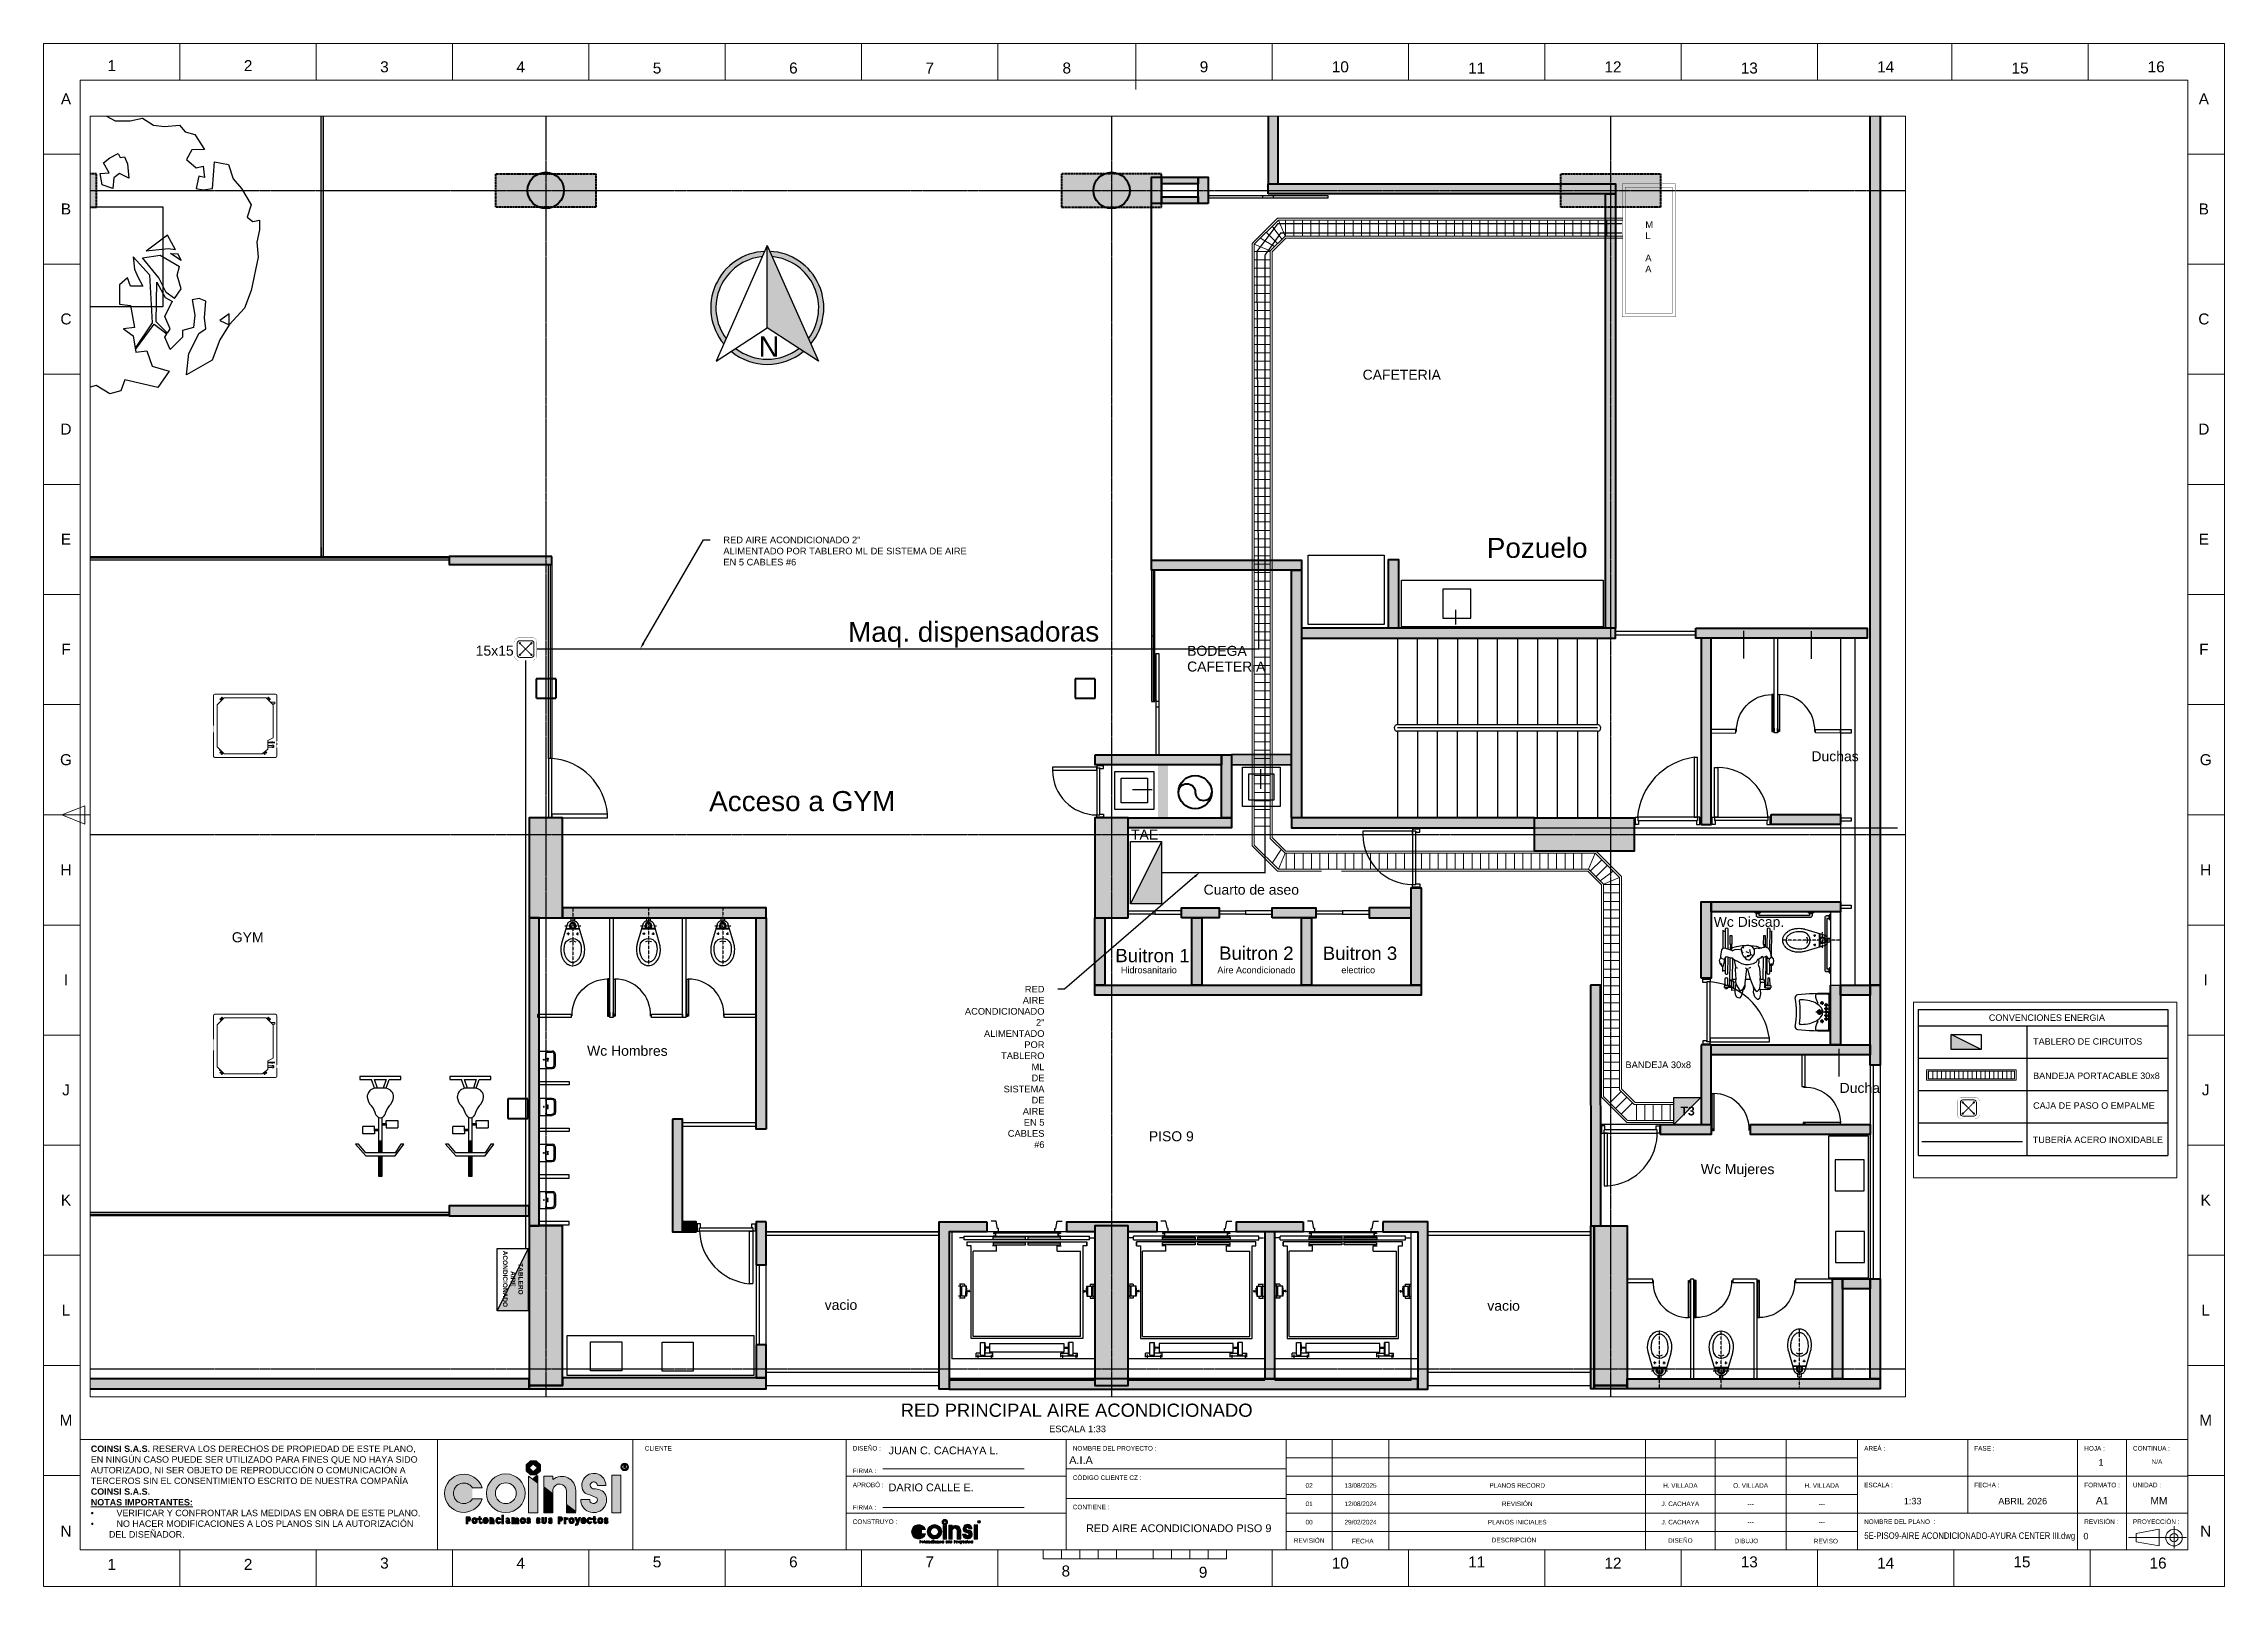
# Paper-space layout 'PISO 9' of a CAD drawing. Header units: millimetres. Extents: x -541 to 452, y 214 to 916.
# The model-space entities are those that its viewports show. They can reach past a viewport. Long polylines and large blocks are cut down to what shows.
import ezdxf
from ezdxf import colors
from ezdxf.entities.mleader import LeaderData, LeaderLine
from ezdxf.enums import TextEntityAlignment as Align
from ezdxf.lldxf.tags import DXFTag
from ezdxf.math import Vec2, Vec3

# ---------------------------------------------------------------- set-up
doc = ezdxf.new("R2010")
doc.units = ezdxf.units.MM
for name, pattern in [('CENTER', [0.7, 0.3, -0.2, 0, -0.2]), ('CENTER2', [28.575, 19.05, -3.175, 3.175, -3.175]), ('HIDDEN', [9.525, 6.35, -3.175]), ('HIDDEN JT', [0.0016, 0.001, -0.0006]), ('HIDDEN2', [4.7625, 3.175, -1.5875]), ('LÍNEAS_OCULTASX2', [0.75, 0.5, -0.25])]:
    doc.linetypes.add(name, pattern=pattern)
doc.layers.get('Defpoints').update_dxf_attribs({"color": 8})
for name, color, linetype, lineweight in [('-CN-GYD-BANDEJA TIPO ESCALERA', 140, 'Continuous', 18), ('-CN-GYD-CAJETIN-A0', 7, 'Continuous', 5), ('-CN-GYD-LOGO COINSI', 7, 'Continuous', 5), ('-CN-GYD-TUBERÍA TOMACORRIENTE PVC', 86, 'Continuous', 18), ('Equipos mecánicos', 7, 'Continuous', 18), ('HIDDEN JT', 7, 'HIDDEN JT', 9), ('RE80', 7, 'Continuous', 15), ('TEXTOS', 7, 'Continuous', 20), ('Textos 1', 7, 'Continuous', 25)]:
    doc.layers.add(name, color=color, linetype=linetype, lineweight=lineweight)
for name, color, linetype, lineweight, true_color in [('-CN-GYD-VENTANA GRAFICA', 7, 'Continuous', 5, 0xa953a0), ('Estructura', 7, 'Continuous', 40, 0x383838), ('Muro', 7, 'Continuous', 40, 0x2b2b2b), ('Vidrio', 7, 'Continuous', 30, 0x999999)]:
    doc.layers.add(name, color=color, linetype=linetype, lineweight=lineweight, true_color=true_color)
for name, color, linetype in [('1amobla', 253, 'Continuous'), ('A_ACHU5', 255, 'Continuous'), ('A_METAL  PROY', 177, 'Continuous'), ('A_MUEBLES FIJOS', 252, 'Continuous'), ('AIRE ACONDICIONADO', 50, 'Continuous'), ('AMOBLAMIENTO', 252, 'Continuous'), ('AREA LOCALES', 161, 'Continuous'), ('AREA PARQUEO', 253, 'Continuous'), ('ASCENSOR', 251, 'Continuous'), ('EJE-ESTRUCTURA', 254, 'CENTER'), ('GG_PISO 9', 8, 'Continuous'), ('JCA_COTAS', 252, 'Continuous'), ('JCA_HATCH 254', 252, 'Continuous'), ('MARCO', 4, 'Continuous'), ('NORTE', 7, 'Continuous'), ('PLO_CORONA', 251, 'Continuous'), ('RE60', 7, 'Continuous'), ('TB', 7, 'Continuous'), ('TEXTOS DE MEDIDAS', 7, 'Continuous')]:
    doc.layers.add(name, color=color, linetype=linetype)
doc.layers.add('A-HATCH CONCRETO', color=7, linetype='Continuous', true_color=0xb8b8b8)
doc.layers.add('HACHTCOLUMNA', color=7, linetype='Continuous', true_color=0x404040)
doc.styles.add('Annotative', font='arial.ttf')
doc.styles.add('ROMAN', font='ROMANS', dxfattribs={"width": 1.2})
doc.styles.add('ROMANS', font='arial.ttf')
doc.styles.get("Standard").update_dxf_attribs({"font": 'arial.ttf'})
tags = doc.linetypes.add('EMT_LINE', pattern='A,0.5,-0.2,["EMT",Standard,S=0.1,R=0,X=-0.1,Y=-0.05],-0.25', length=0.95).pattern_tags.tags
tags[6] = DXFTag(74, 10)

psp = doc.layouts.new('PISO 9')

# ---------------------------------------------------------------- texts
at = {"insert": (-151.04, 297.24), "char_height": 6, "width": 159.899, "attachment_point": 1}
psp.add_mtext('\\pxi-4,l4,t4;RED PRINCIPAL AIRE ACONDICIONADO\\P\\pqc;{\\H0.5x; ESCALA 1:33}', dxfattribs=at)

msp = doc.modelspace()

# ---------------------------------------------------------------- texts
at = {"layer": 'GG_PISO 9'}
for s, height, rotation, p in [('Pozuelo', 0.3, 0.0669, (264.613, -6.488)), ('Maq. dispensadoras', 0.3, 0.0669, (255.017, -7.749)), ('Acceso a GYM', 0.3, 0.0669, (252.93, -10.293)), ('Buitron 1', 0.2, 359.9331, (259.032, -12.561)), ('Buitron 2', 0.2, 359.9331, (260.592, -12.525)), ('Buitron 3 ', 0.2, 359.9331, (262.149, -12.526)), ('Hidrosanitario', 0.09752, 359.9331, (259.116, -12.727)), ('Aire Acondicionado', 0.09752, 359.9331, (260.565, -12.727)), ('electrico', 0.0975, 359.9331, (262.428, -12.727))]:
    msp.add_text(s, height=height, rotation=rotation, dxfattribs=at).set_placement(p)
at = {"layer": 'RE60', "ltscale": 0.02, "insert": (286.092, -3.13, 0), "char_height": 0.1, "width": 5.55657, "attachment_point": 5, "style": 'ROMANS'}
msp.add_mtext(' CONVENCIONES ENERGIA', dxfattribs=at)
at = {"layer": 'RE80', "ltscale": 0.015, "char_height": 0.1, "attachment_point": 4, "style": 'ROMANS'}
for s, insert, width in [('\\pxl1,r1.8772;TABLERO DE CIRCUITOS', (285.798, -3.499, 0), 3.38772), ('\\pxl1,r1.8772;{\\C0;BANDEJA PORTACABLE }30x8', (285.798, -4.031, 0), 3.38772), ('\\pxl1,r1.8772;CAJA DE PASO O EMPALME', (285.798, -4.493, 0), 3.38772), ('TUBERÍA ACERO INOXIDABLE', (285.893, -5.024, 0), 2.01185)]:
    msp.add_mtext(s, dxfattribs=dict(at, insert=insert, width=width))
at = {"layer": 'TEXTOS', "insert": (249.423, -7.807), "char_height": 0.15, "attachment_point": 1}
msp.add_mtext_dynamic_manual_height_columns('15x15', width=0.19596, gutter_width=0.325, heights=[0], dxfattribs=at)
at = {"layer": 'Textos 1', "insert": (266.696, -14.052), "char_height": 0.1, "width": 4.25953, "attachment_point": 1}
msp.add_mtext('BANDEJA 30x8 ', dxfattribs=at)
at = {"layer": 'Textos 1', "color": 30, "true_color": 0xf8991e, "insert": (267.527, -14.732), "char_height": 0.13091, "attachment_point": 1}
msp.add_mtext_dynamic_manual_height_columns('\\pxqc;{\\fArial|b1|i0|c0|p34;T3}', width=0.20687, gutter_width=0.425, heights=[0], dxfattribs=at)
at = {"layer": 'Textos 1', "color": 42, "true_color": 0xdd8108, "insert": (250.135, -17.047), "char_height": 0.07, "attachment_point": 1, "rotation": 270}
msp.add_mtext_dynamic_manual_height_columns('\\pxqc;{\\fArial|b1|i0|c0|p34;TABLERO AIRE ACONDICIONADO}', width=0.5421, gutter_width=0.325, heights=[0], dxfattribs=at)
at = {"layer": 'TEXTOS DE MEDIDAS', "insert": (259.268, -10.569), "char_height": 0.15, "width": 0.57039, "attachment_point": 1}
msp.add_mtext('\\A1;TAE', dxfattribs=at)

# ---------------------------------------------------------------- blocks, each defined once
blk = doc.blocks.new('LOGO COINSI')
at = {"layer": '-CN-GYD-LOGO COINSI'}
h = blk.add_hatch(color=256, dxfattribs=at)
h.set_gradient(color1=(128, 128, 128), color2=(128, 128, 128), tint=1)
h.paths.add_polyline_path([(1.5, -3.6), (3.6, -1.5), (3.6, 1.5), (1.5, 3.6), (-1.5, 3.6), (-3.6, 1.5), (-3.6, -1.5), (-1.5, -3.6)])
h.paths.add_polyline_path([(0, -2.1), (-2.1, 0), (0, 2.1), (2.1, 0)], flags=16)
h = blk.add_hatch(color=256, dxfattribs=at)
h.set_gradient(color1=(128, 128, 128), color2=(128, 128, 128), tint=1)
h.paths.add_polyline_path([(44.6, 0.5, 1), (48.4, 0.5, 1)])
h.paths.add_polyline_path([(47.9, 0.5, -1), (45.1, 0.5, -1)], flags=16)
h.paths.add_polyline_path([(46, 1.3), (46.3, 1.3), (46.6, 1.3, -0.960877), (46.7, 0.5), (47.3, -0.1), (46.9, -0.1), (46.3, 0.5), (46.3, -0.1), (46, -0.1)], flags=0)
h.paths.add_polyline_path([(46.3, 1.1), (46.6, 1.1, -1.000041), (46.7, 0.7), (46.3, 0.7)], flags=0)
h = blk.add_hatch(color=256, dxfattribs=at)
h.set_gradient(color1=(128, 128, 128), color2=(128, 128, 128), tint=1)
edge = h.paths.add_edge_path()
edge.add_line((-31, -10.1), (-26.1, -10.1))
edge.add_arc((-35.5, -12.9), 9.84, 17.0485, 342.9515)
edge.add_line((-26.1, -15.8), (-31, -15.8))
edge.add_arc((-35.5, -12.9), 5.3, 32.9761, 327.0239, ccw=False)
h = blk.add_hatch(color=256, dxfattribs=at)
h.set_gradient(color1=(128, 128, 128), color2=(128, 128, 128), tint=1)
h.paths.add_polyline_path([(-23.8, -12.9, 1), (-4.2, -12.9, 1)])
h.paths.add_polyline_path([(-8.7, -12.9, -1), (-19.3, -12.9, -1)], flags=16)
at = {"layer": '-CN-GYD-LOGO COINSI', "true_color": 0xf4d24e}
h = blk.add_hatch(color=53, dxfattribs=at)
h.set_gradient(color1=(248, 153, 30), color2=(248, 153, 30), tint=1)
h.paths.add_polyline_path([(-2.4, -4.2), (2.3, -7.8), (2.3, -22.8), (-2.4, -22.8)])
h = blk.add_hatch(color=53, dxfattribs=at)
h.set_gradient(color1=(248, 153, 30), color2=(248, 153, 30), tint=1)
h.paths.add_polyline_path([(2.3, -4), (1.6, -4), (-0.1, -5.4), (2.3, -7.2)])
at = {"layer": '-CN-GYD-LOGO COINSI'}
h = blk.add_hatch(color=256, dxfattribs=at)
h.set_gradient(color1=(128, 128, 128), color2=(128, 128, 128), tint=1)
h.paths.add_polyline_path([(9.9, -6), (9.9, -4.2), (5.3, -4.2), (5.3, -9.6), (9.9, -13.2), (9.9, -11, -0.872813), (16.9, -11.6), (16.9, -18.6), (21.6, -22.2), (21.6, -11.6, 0.647159)])
at = {"layer": '-CN-GYD-LOGO COINSI', "true_color": 0xf4d24e}
h = blk.add_hatch(color=53, dxfattribs=at)
h.set_gradient(color1=(248, 153, 30), color2=(248, 153, 30), tint=1)
h.paths.add_polyline_path([(5.3, -10.2), (9.9, -13.8), (9.9, -22.8), (5.3, -22.8)])
at = {"layer": '-CN-GYD-LOGO COINSI'}
h = blk.add_hatch(color=256, dxfattribs=at)
h.set_gradient(color1=(128, 128, 128), color2=(128, 128, 128), tint=1)
h.paths.add_polyline_path([(25.5, -11.9, 0.15722), (27.6, -13.4, -0.028285), (32.3, -15.2, -1.367151), (28.7, -16.1), (24.1, -16.1, 1.227605), (36.8, -13.6, 0.268229), (31.1, -10.7, -2.852099), (32.6, -9), (36.9, -9, 1.307532)])
h = blk.add_hatch(color=256, dxfattribs=at)
h.set_gradient(color1=(128, 128, 128), color2=(128, 128, 128), tint=1)
h.paths.add_polyline_path([(44.5, -3.7), (39.9, -3.7), (39.9, -22.8), (44.5, -22.8)])
at = {"layer": '-CN-GYD-LOGO COINSI', "true_color": 0xf4d24e}
h = blk.add_hatch(color=53, dxfattribs=at)
h.set_gradient(color1=(248, 153, 30), color2=(248, 153, 30), tint=1)
h.paths.add_polyline_path([(16.9, -19.2), (21.6, -22.8), (16.9, -22.8)])
at = {"layer": '-CN-GYD-LOGO COINSI'}
h = blk.add_hatch(color=256, dxfattribs=at)
h.set_gradient(color1=(128, 128, 128), color2=(128, 128, 128), tint=1)
h.paths.add_polyline_path([(-33.3, -27.2), (-33, -27.2, 1), (-33, -24.9), (-34.1, -24.9), (-34.1, -28.4), (-33.3, -28.4)])
h.paths.add_polyline_path([(-33.3, -26.4), (-33.3, -25.6), (-33, -25.6, -1), (-33, -26.4)], flags=16)
h = blk.add_hatch(color=256, dxfattribs=at)
h.set_gradient(color1=(128, 128, 128), color2=(128, 128, 128), tint=1)
edge = h.paths.add_edge_path()
edge.add_ellipse((-29.9, -26.8), major_axis=(0, 1.55), ratio=0.869732, start_angle=0, end_angle=360)
edge = h.paths.add_edge_path(flags=16)
edge.add_spline(control_points=[(-29.9, -26.1), (-29.9, -26.1), (-30, -26.1), (-30.2, -26.2), (-30.2, -26.3), (-30.4, -26.5), (-30.4, -26.6), (-30.4, -26.9), (-30.4, -27), (-30.3, -27.3), (-30.3, -27.4), (-30.1, -27.5), (-30.1, -27.6), (-29.9, -27.6), (-29.9, -27.6), (-29.7, -27.6), (-29.6, -27.5), (-29.5, -27.4), (-29.4, -27.3), (-29.3, -27.1), (-29.3, -26.9), (-29.3, -26.6), (-29.4, -26.5), (-29.5, -26.3), (-29.6, -26.2), (-29.7, -26.1), (-29.8, -26.1), (-29.9, -26.1), (-29.9, -26.1), (-29.9, -26.1)], knot_values=[0, 0, 0, 0, 0.478588, 0.478588, 0.957176, 0.957176, 1.435763, 1.435763, 1.914351, 1.914351, 2.392939, 2.392939, 2.871527, 2.871527, 3.350114, 3.350114, 3.828702, 3.828702, 4.30729, 4.30729, 4.785878, 4.785878, 5.264465, 5.264465, 5.743053, 5.743053, 6.221641, 6.221641, 6.283185, 6.283185, 6.283185, 6.283185], degree=3, periodic=0)
h = blk.add_hatch(color=256, dxfattribs=at)
h.set_gradient(color1=(128, 128, 128), color2=(128, 128, 128), tint=1)
edge = h.paths.add_edge_path()
edge.add_line((-27.6, -26.3), (-28.2, -26.3))
edge.add_line((-28.2, -26.3), (-28.2, -25.6))
edge.add_line((-28.2, -25.6), (-27.6, -25.6))
edge.add_line((-27.6, -25.6), (-27.6, -24.7))
edge.add_line((-27.6, -24.7), (-27, -24.7))
edge.add_line((-27, -24.7), (-27, -25.6))
edge.add_line((-27, -25.6), (-26.4, -25.6))
edge.add_line((-26.4, -25.6), (-26.4, -26.3))
edge.add_line((-26.4, -26.3), (-27, -26.3))
edge.add_line((-27, -26.3), (-27, -27.6))
edge.add_arc((-26.8, -27.5), 0.2, 192.4568, 356.7326)
edge.add_line((-26.6, -27.6), (-25.9, -27.6))
edge.add_arc((-26.8, -27.5), 0.838, 182.8161, 359.3518, ccw=False)
edge.add_line((-27.6, -27.6), (-27.6, -26.3))
h = blk.add_hatch(color=256, dxfattribs=at)
h.set_gradient(color1=(128, 128, 128), color2=(128, 128, 128), tint=1)
edge = h.paths.add_edge_path()
edge.add_spline(control_points=[(-22.9, -27.1), (-22.8, -26.2), (-23.2, -25.5), (-24, -25.3), (-24.7, -25.1), (-25.4, -25.6), (-25.6, -26.4), (-25.8, -27.3), (-25.4, -28), (-24.7, -28.3), (-24, -28.6), (-23.3, -28.2), (-23, -27.4)], knot_values=[0, 0, 0, 0, 1.514313, 1.514313, 1.514313, 3.028625, 3.028625, 3.028625, 4.542938, 4.542938, 4.542938, 6.057251, 6.057251, 6.057251, 6.057251], weights=[1, 0.817861, 0.817861, 1, 0.817861, 0.817861, 1, 0.817861, 0.817861, 1, 0.817861, 0.817861, 1], degree=3, periodic=0)
edge.add_spline(control_points=[(-23, -27.4), (-23.3, -27.4), (-23.6, -27.4), (-23.9, -27.4)], knot_values=[9.126652, 9.126652, 9.126652, 9.126652, 10.126652, 10.126652, 10.126652, 10.126652], weights=[1, 1, 1, 1], degree=3, periodic=0)
edge.add_spline(control_points=[(-23.9, -27.4), (-23.9, -27.4), (-23.9, -27.5), (-24, -27.5), (-24.1, -27.6), (-24.2, -27.6), (-24.3, -27.6), (-24.4, -27.6), (-24.5, -27.5), (-24.7, -27.4), (-24.7, -27.3), (-24.8, -27.1), (-24.8, -27.1), (-24.8, -27.1)], knot_values=[7.057251, 7.057251, 7.057251, 7.057251, 7.15134, 7.15134, 7.629928, 7.629928, 8.108516, 8.108516, 8.587103, 8.587103, 9.065691, 9.065691, 9.126652, 9.126652, 9.126652, 9.126652], weights=[1, 1, 1, 1, 1, 1, 1, 1, 1, 1, 1, 1, 1, 1], degree=3, periodic=0)
edge.add_spline(control_points=[(-24.8, -27.1), (-24.2, -27.1), (-23.5, -27.1), (-22.9, -27.1)], knot_values=[6.057251, 6.057251, 6.057251, 6.057251, 7.057251, 7.057251, 7.057251, 7.057251], weights=[1, 1, 1, 1], degree=3, periodic=0)
edge = h.paths.add_edge_path(flags=16)
edge.add_spline(control_points=[(-23.8, -26.5), (-23.8, -26.5), (-23.8, -26.4), (-23.9, -26.3), (-23.9, -26.2), (-24.1, -26.1), (-24.2, -26.1), (-24.2, -26.1), (-24.3, -26.1), (-24.3, -26.1), (-24.3, -26.1), (-24.4, -26.1), (-24.5, -26.2), (-24.6, -26.3), (-24.7, -26.4), (-24.7, -26.5), (-24.7, -26.5), (-24.4, -26.5), (-24.1, -26.5), (-23.8, -26.5)], knot_values=[0, 0, 0, 0, 0.11886, 0.11886, 0.597448, 0.597448, 1.076035, 1.076035, 1.13758, 1.13758, 1.13758, 1.616168, 1.616168, 2.094755, 2.094755, 2.275045, 2.275045, 2.275045, 3.275045, 3.275045, 3.275045, 3.275045], weights=[1, 1, 1, 1, 1, 1, 1, 1, 1, 1, 1, 1, 1, 1, 1, 1, 1, 1, 1, 1], degree=3, periodic=0)
h = blk.add_hatch(color=256, dxfattribs=at)
h.set_gradient(color1=(128, 128, 128), color2=(128, 128, 128), tint=1)
edge = h.paths.add_edge_path()
edge.add_line((-20, -28.4), (-20, -26.6))
edge.add_arc((-21.1, -26.6), 1.1, 360, 435.9683)
edge.add_line((-20.8, -25.5), (-21.3, -25.5))
edge.add_line((-21.3, -25.5), (-21.3, -25.3))
edge.add_line((-21.3, -25.3), (-22.2, -25.3))
edge.add_line((-22.2, -25.3), (-22.2, -28.4))
edge.add_line((-22.2, -28.4), (-21.3, -28.4))
edge.add_line((-21.3, -28.4), (-21.3, -26.6))
edge.add_arc((-21.1, -26.6), 0.266, 0, 180, ccw=False)
edge.add_line((-20.8, -26.6), (-20.8, -28.4))
edge.add_line((-20.8, -28.4), (-20, -28.4))
h = blk.add_hatch(color=256, dxfattribs=at)
h.set_gradient(color1=(128, 128, 128), color2=(128, 128, 128), tint=1)
edge = h.paths.add_edge_path()
edge.add_spline(control_points=[(-16.5, -27.4), (-16.7, -28.1), (-17.3, -28.5), (-18, -28.4), (-18.6, -28.2), (-19.1, -27.7), (-19.1, -26.9), (-19.1, -26.1), (-18.7, -25.5), (-18, -25.3), (-17.4, -25.2), (-16.8, -25.5), (-16.5, -26.3), (-16.8, -26.3), (-17.1, -26.3), (-17.4, -26.3), (-17.4, -26.2), (-17.5, -26.2), (-17.6, -26.1), (-17.6, -26.1), (-17.7, -26.1), (-17.7, -26.1), (-17.7, -26.1), (-17.8, -26.1), (-17.9, -26.1), (-18, -26.2), (-18.1, -26.3), (-18.2, -26.5), (-18.3, -26.6), (-18.3, -26.9), (-18.3, -27), (-18.2, -27.3), (-18.1, -27.4), (-18, -27.5), (-17.9, -27.6), (-17.8, -27.6), (-17.7, -27.6), (-17.6, -27.6), (-17.5, -27.5), (-17.4, -27.4), (-17.4, -27.4), (-17.4, -27.4), (-17.1, -27.4), (-16.8, -27.4), (-16.5, -27.4)], knot_values=[0, 0, 0, 0, 1.382573, 1.382573, 1.382573, 2.765147, 2.765147, 2.765147, 4.14772, 4.14772, 4.14772, 5.530294, 5.530294, 5.530294, 6.530294, 6.530294, 6.530294, 6.724306, 6.724306, 7.202893, 7.202893, 7.264438, 7.264438, 7.264438, 7.743025, 7.743025, 8.221613, 8.221613, 8.700201, 8.700201, 9.178789, 9.178789, 9.657377, 9.657377, 10.135964, 10.135964, 10.614552, 10.614552, 11.09314, 11.09314, 11.245726, 11.245726, 11.245726, 12.245726, 12.245726, 12.245726, 12.245726], weights=[1, 0.846951, 0.846951, 1, 0.846951, 0.846951, 1, 0.846951, 0.846951, 1, 0.846951, 0.846951, 1, 1, 1, 1, 1, 1, 1, 1, 1, 1, 1, 1, 1, 1, 1, 1, 1, 1, 1, 1, 1, 1, 1, 1, 1, 1, 1, 1, 1, 1, 1, 1, 1], degree=3, periodic=0)
h = blk.add_hatch(color=256, dxfattribs=at)
h.set_gradient(color1=(128, 128, 128), color2=(128, 128, 128), tint=1)
h.paths.add_polyline_path([(-16.1, -25), (-15.1, -25), (-15.1, -24.1), (-16.1, -24.1)])
h = blk.add_hatch(color=256, dxfattribs=at)
h.set_gradient(color1=(128, 128, 128), color2=(128, 128, 128), tint=1)
h.paths.add_polyline_path([(-16.1, -28.4), (-15.1, -28.4), (-15.1, -25.3), (-16.1, -25.3)])
h = blk.add_hatch(color=256, dxfattribs=at)
h.set_gradient(color1=(128, 128, 128), color2=(128, 128, 128), tint=1)
h.paths.add_polyline_path([(-11.8, -27.8, -0.352369), (-12.1, -27.5), (-12.1, -26.3, 0.900848), (-14, -26.1), (-13.4, -26.1, -0.770996), (-12.7, -26.3), (-12.7, -26.6, 1.957984), (-12.4, -28.1, 0.157661), (-11.9, -28.3)])
h.paths.add_polyline_path([(-12.7, -27.5, -1), (-13.5, -27.5, -1)], flags=16)
h = blk.add_hatch(color=256, dxfattribs=at)
h.set_gradient(color1=(128, 128, 128), color2=(128, 128, 128), tint=1)
h.paths.add_polyline_path([(-7.4, -26.2, 0.292399), (-8, -25.5), (-8.7, -25.5, 0.438959), (-9.2, -26.1, 0.531657), (-9.7, -25.5), (-10.1, -25.5), (-10.1, -25.3), (-10.9, -25.3), (-10.9, -28.4), (-10.1, -28.4), (-10.1, -26.6, -1), (-9.6, -26.6), (-9.6, -28.4), (-8.7, -28.4), (-8.7, -26.6, -1.000553), (-8.2, -26.6), (-8.2, -28.4), (-7.4, -28.4)])
h = blk.add_hatch(color=256, dxfattribs=at)
h.set_gradient(color1=(128, 128, 128), color2=(128, 128, 128), tint=1)
edge = h.paths.add_edge_path()
edge.add_ellipse((-5.3, -26.8), major_axis=(0, 1.55), ratio=0.869732, start_angle=0, end_angle=360)
edge = h.paths.add_edge_path(flags=16)
edge.add_spline(control_points=[(-5.3, -26.1), (-5.4, -26.1), (-5.4, -26.1), (-5.6, -26.2), (-5.7, -26.3), (-5.8, -26.5), (-5.8, -26.6), (-5.9, -26.9), (-5.8, -27), (-5.8, -27.3), (-5.7, -27.4), (-5.6, -27.5), (-5.5, -27.6), (-5.3, -27.6), (-5.3, -27.6), (-5.1, -27.6), (-5.1, -27.5), (-4.9, -27.4), (-4.9, -27.3), (-4.8, -27.1), (-4.7, -26.9), (-4.8, -26.6), (-4.8, -26.5), (-4.9, -26.3), (-5, -26.2), (-5.1, -26.1), (-5.2, -26.1), (-5.3, -26.1), (-5.3, -26.1), (-5.3, -26.1)], knot_values=[0, 0, 0, 0, 0.478588, 0.478588, 0.957176, 0.957176, 1.435763, 1.435763, 1.914351, 1.914351, 2.392939, 2.392939, 2.871527, 2.871527, 3.350114, 3.350114, 3.828702, 3.828702, 4.30729, 4.30729, 4.785878, 4.785878, 5.264465, 5.264465, 5.743053, 5.743053, 6.221641, 6.221641, 6.283185, 6.283185, 6.283185, 6.283185], degree=3, periodic=0)
h = blk.add_hatch(color=256, dxfattribs=at)
h.set_gradient(color1=(128, 128, 128), color2=(128, 128, 128), tint=1)
h.paths.add_polyline_path([(-2.7, -27.4), (-3.4, -27.4, 1.227605), (-1.5, -27, 0.268229), (-2.3, -26.5, -2.852099), (-2.1, -26.3), (-1.4, -26.3, 1.307532), (-3.2, -26.7, 0.15722), (-2.9, -27, -0.01671), (-2.5, -27.1, -3.062087)])
h = blk.add_hatch(color=256, dxfattribs=at)
h.set_gradient(color1=(128, 128, 128), color2=(128, 128, 128), tint=1)
h.paths.add_polyline_path([(3.4, -27, 0.268229), (2.6, -26.5, -2.852099), (2.8, -26.3), (3.5, -26.3, 1.307532), (1.7, -26.7, 0.15722), (2, -27, -0.01671), (2.4, -27.1, -3.062087), (2.2, -27.4), (1.5, -27.4, 1.227605)])
h = blk.add_hatch(color=256, dxfattribs=at)
h.set_gradient(color1=(128, 128, 128), color2=(128, 128, 128), tint=1)
h.paths.add_polyline_path([(6.7, -27.1), (6.7, -25.3), (5.9, -25.3), (5.9, -27.2, -1), (5.1, -27.2), (5.1, -25.3), (4.3, -25.3), (4.3, -27.3, 1.000746)])
h = blk.add_hatch(color=256, dxfattribs=at)
h.set_gradient(color1=(128, 128, 128), color2=(128, 128, 128), tint=1)
h.paths.add_polyline_path([(9.6, -27, 0.268229), (8.7, -26.5, -2.852099), (9, -26.3), (9.6, -26.3, 1.307532), (7.9, -26.7, 0.15722), (8.2, -27, -0.01671), (8.6, -27.1, -3.062087), (8.4, -27.4), (7.6, -27.4, 1.227605)])
h = blk.add_hatch(color=256, dxfattribs=at)
h.set_gradient(color1=(128, 128, 128), color2=(128, 128, 128), tint=1)
h.paths.add_polyline_path([(13.5, -27.2), (13.8, -27.2, 1), (13.8, -24.9), (12.7, -24.9), (12.7, -28.4), (13.5, -28.4)])
h.paths.add_polyline_path([(13.5, -26.4), (13.5, -25.6), (13.8, -25.6, -1), (13.8, -26.4)], flags=16)
h = blk.add_hatch(color=256, dxfattribs=at)
h.set_gradient(color1=(128, 128, 128), color2=(128, 128, 128), tint=1)
h.paths.add_polyline_path([(15.7, -28.4), (16.6, -28.4), (16.6, -26.6, -0.414214), (16.8, -26.3), (17.4, -26.3, 1), (17.4, -25.5), (16.6, -25.5), (16.6, -25.3), (15.7, -25.3)])
h = blk.add_hatch(color=256, dxfattribs=at)
h.set_gradient(color1=(128, 128, 128), color2=(128, 128, 128), tint=1)
edge = h.paths.add_edge_path()
edge.add_ellipse((19.5, -26.8), major_axis=(0, 1.55), ratio=0.869732, start_angle=0, end_angle=360)
edge = h.paths.add_edge_path(flags=16)
edge.add_spline(control_points=[(19.5, -26.1), (19.4, -26.1), (19.3, -26.1), (19.2, -26.2), (19.1, -26.3), (19, -26.5), (18.9, -26.6), (18.9, -26.9), (18.9, -27), (19, -27.3), (19.1, -27.4), (19.2, -27.5), (19.3, -27.6), (19.4, -27.6), (19.5, -27.6), (19.6, -27.6), (19.7, -27.5), (19.9, -27.4), (19.9, -27.3), (20, -27.1), (20, -26.9), (20, -26.6), (20, -26.5), (19.9, -26.3), (19.8, -26.2), (19.6, -26.1), (19.6, -26.1), (19.5, -26.1), (19.5, -26.1), (19.5, -26.1)], knot_values=[0, 0, 0, 0, 0.478588, 0.478588, 0.957176, 0.957176, 1.435763, 1.435763, 1.914351, 1.914351, 2.392939, 2.392939, 2.871527, 2.871527, 3.350114, 3.350114, 3.828702, 3.828702, 4.30729, 4.30729, 4.785878, 4.785878, 5.264465, 5.264465, 5.743053, 5.743053, 6.221641, 6.221641, 6.283185, 6.283185, 6.283185, 6.283185], degree=3, periodic=0)
h = blk.add_hatch(color=256, dxfattribs=at)
h.set_gradient(color1=(128, 128, 128), color2=(128, 128, 128), tint=1)
h.paths.add_polyline_path([(22.6, -26.8), (22, -25.3), (21.2, -25.3), (22.2, -28, -0.286978), (21.5, -28.4), (21.4, -28.4), (21.4, -29.3, 0.322138), (22.8, -28.6), (24, -25.3), (23.2, -25.3)])
h = blk.add_hatch(color=256, dxfattribs=at)
h.set_gradient(color1=(128, 128, 128), color2=(128, 128, 128), tint=1)
edge = h.paths.add_edge_path()
edge.add_spline(control_points=[(26.9, -27.1), (27, -26.2), (26.6, -25.5), (25.8, -25.3), (25.1, -25.1), (24.5, -25.6), (24.3, -26.4), (24.1, -27.3), (24.4, -28), (25.1, -28.3), (25.9, -28.6), (26.5, -28.2), (26.8, -27.4)], knot_values=[0, 0, 0, 0, 1.514313, 1.514313, 1.514313, 3.028625, 3.028625, 3.028625, 4.542938, 4.542938, 4.542938, 6.057251, 6.057251, 6.057251, 6.057251], weights=[1, 0.817861, 0.817861, 1, 0.817861, 0.817861, 1, 0.817861, 0.817861, 1, 0.817861, 0.817861, 1], degree=3, periodic=0)
edge.add_spline(control_points=[(26.8, -27.4), (26.5, -27.4), (26.2, -27.4), (25.9, -27.4)], knot_values=[9.126652, 9.126652, 9.126652, 9.126652, 10.126652, 10.126652, 10.126652, 10.126652], weights=[1, 1, 1, 1], degree=3, periodic=0)
edge.add_spline(control_points=[(25.9, -27.4), (25.9, -27.4), (25.9, -27.5), (25.8, -27.5), (25.7, -27.6), (25.6, -27.6), (25.5, -27.6), (25.4, -27.6), (25.3, -27.5), (25.2, -27.4), (25.1, -27.3), (25.1, -27.1), (25.1, -27.1), (25, -27.1)], knot_values=[7.057251, 7.057251, 7.057251, 7.057251, 7.15134, 7.15134, 7.629928, 7.629928, 8.108516, 8.108516, 8.587103, 8.587103, 9.065691, 9.065691, 9.126652, 9.126652, 9.126652, 9.126652], weights=[1, 1, 1, 1, 1, 1, 1, 1, 1, 1, 1, 1, 1, 1], degree=3, periodic=0)
edge.add_spline(control_points=[(25, -27.1), (25.7, -27.1), (26.3, -27.1), (26.9, -27.1)], knot_values=[6.057251, 6.057251, 6.057251, 6.057251, 7.057251, 7.057251, 7.057251, 7.057251], weights=[1, 1, 1, 1], degree=3, periodic=0)
edge = h.paths.add_edge_path(flags=16)
edge.add_spline(control_points=[(26.1, -26.5), (26, -26.5), (26, -26.4), (26, -26.3), (25.9, -26.2), (25.7, -26.1), (25.7, -26.1), (25.6, -26.1), (25.6, -26.1), (25.6, -26.1), (25.5, -26.1), (25.4, -26.1), (25.3, -26.2), (25.2, -26.3), (25.1, -26.4), (25.1, -26.5), (25.1, -26.5), (25.4, -26.5), (25.7, -26.5), (26.1, -26.5)], knot_values=[0, 0, 0, 0, 0.11886, 0.11886, 0.597448, 0.597448, 1.076035, 1.076035, 1.13758, 1.13758, 1.13758, 1.616168, 1.616168, 2.094755, 2.094755, 2.275045, 2.275045, 2.275045, 3.275045, 3.275045, 3.275045, 3.275045], weights=[1, 1, 1, 1, 1, 1, 1, 1, 1, 1, 1, 1, 1, 1, 1, 1, 1, 1, 1, 1], degree=3, periodic=0)
h = blk.add_hatch(color=256, dxfattribs=at)
h.set_gradient(color1=(128, 128, 128), color2=(128, 128, 128), tint=1)
edge = h.paths.add_edge_path()
edge.add_spline(control_points=[(29, -26.3), (29.3, -26.3), (29.6, -26.3), (29.9, -26.3)], knot_values=[5.530294, 5.530294, 5.530294, 5.530294, 6.530294, 6.530294, 6.530294, 6.530294], weights=[1, 1, 1, 1], degree=3, periodic=0)
edge.add_spline(control_points=[(29.9, -26.3), (29.6, -25.5), (29, -25.2), (28.4, -25.3), (27.7, -25.5), (27.3, -26.1), (27.3, -26.9), (27.3, -27.7), (27.7, -28.2), (28.4, -28.4), (29.1, -28.5), (29.7, -28.1), (29.9, -27.4)], knot_values=[0, 0, 0, 0, 1.382573, 1.382573, 1.382573, 2.765147, 2.765147, 2.765147, 4.14772, 4.14772, 4.14772, 5.530294, 5.530294, 5.530294, 5.530294], weights=[1, 0.846951, 0.846951, 1, 0.846951, 0.846951, 1, 0.846951, 0.846951, 1, 0.846951, 0.846951, 1], degree=3, periodic=0)
edge.add_spline(control_points=[(29.9, -27.4), (29.6, -27.4), (29.3, -27.4), (29, -27.4)], knot_values=[11.245726, 11.245726, 11.245726, 11.245726, 12.245726, 12.245726, 12.245726, 12.245726], weights=[1, 1, 1, 1], degree=3, periodic=0)
edge.add_spline(control_points=[(29, -27.4), (29, -27.4), (29, -27.4), (28.9, -27.5), (28.8, -27.6), (28.7, -27.6), (28.6, -27.6), (28.4, -27.6), (28.4, -27.5), (28.2, -27.4), (28.2, -27.3), (28.1, -27), (28.1, -26.9), (28.1, -26.6), (28.1, -26.5), (28.3, -26.3), (28.3, -26.2), (28.5, -26.1), (28.6, -26.1), (28.6, -26.1), (28.6, -26.1), (28.6, -26.1), (28.7, -26.1), (28.8, -26.1), (28.9, -26.2), (28.9, -26.2), (29, -26.3)], knot_values=[6.530294, 6.530294, 6.530294, 6.530294, 6.682879, 6.682879, 7.161467, 7.161467, 7.640055, 7.640055, 8.118643, 8.118643, 8.59723, 8.59723, 9.075818, 9.075818, 9.554406, 9.554406, 10.032994, 10.032994, 10.511581, 10.511581, 10.511581, 10.573126, 10.573126, 11.051714, 11.051714, 11.245726, 11.245726, 11.245726, 11.245726], weights=[1, 1, 1, 1, 1, 1, 1, 1, 1, 1, 1, 1, 1, 1, 1, 1, 1, 1, 1, 1, 1, 1, 1, 1, 1, 1, 1], degree=3, periodic=0)
h = blk.add_hatch(color=256, dxfattribs=at)
h.set_gradient(color1=(128, 128, 128), color2=(128, 128, 128), tint=1)
h.paths.add_polyline_path([(31.4, -27.6, 0.871401), (31.8, -27.6), (32.4, -27.6, -0.970215), (30.7, -27.6), (30.7, -26.3), (30.1, -26.3), (30.1, -25.6), (30.7, -25.6), (30.7, -24.7), (31.4, -24.7), (31.4, -25.6), (31.9, -25.6), (31.9, -26.3), (31.4, -26.3)])
h = blk.add_hatch(color=256, dxfattribs=at)
h.set_gradient(color1=(128, 128, 128), color2=(128, 128, 128), tint=1)
edge = h.paths.add_edge_path()
edge.add_ellipse((34.1, -26.8), major_axis=(0, 1.55), ratio=0.869732, start_angle=0, end_angle=360)
edge = h.paths.add_edge_path(flags=16)
edge.add_spline(control_points=[(34.1, -26.1), (34, -26.1), (33.9, -26.1), (33.8, -26.2), (33.7, -26.3), (33.6, -26.5), (33.5, -26.6), (33.5, -26.9), (33.5, -27), (33.6, -27.3), (33.7, -27.4), (33.8, -27.5), (33.9, -27.6), (34, -27.6), (34.1, -27.6), (34.2, -27.6), (34.3, -27.5), (34.5, -27.4), (34.5, -27.3), (34.6, -27.1), (34.6, -26.9), (34.6, -26.6), (34.6, -26.5), (34.5, -26.3), (34.4, -26.2), (34.2, -26.1), (34.2, -26.1), (34.1, -26.1), (34.1, -26.1), (34.1, -26.1)], knot_values=[0, 0, 0, 0, 0.478588, 0.478588, 0.957176, 0.957176, 1.435763, 1.435763, 1.914351, 1.914351, 2.392939, 2.392939, 2.871527, 2.871527, 3.350114, 3.350114, 3.828702, 3.828702, 4.30729, 4.30729, 4.785878, 4.785878, 5.264465, 5.264465, 5.743053, 5.743053, 6.221641, 6.221641, 6.283185, 6.283185, 6.283185, 6.283185], degree=3, periodic=0)
h = blk.add_hatch(color=256, dxfattribs=at)
h.set_gradient(color1=(128, 128, 128), color2=(128, 128, 128), tint=1)
h.paths.add_polyline_path([(37.1, -26.5, -2.852099), (37.4, -26.3), (38, -26.3, 1.307532), (36.2, -26.7, 0.15722), (36.6, -27, -0.01671), (37, -27.1, -3.062087), (36.8, -27.4), (36, -27.4, 1.227605), (38, -27, 0.268229)])
at = {"layer": '-CN-GYD-LOGO COINSI', "color": 8}
for points in [[(-3.6, -1.5), (-1.5, -3.6), (1.5, -3.6), (3.6, -1.5), (3.6, 1.5), (1.5, 3.6), (-1.5, 3.6), (-3.6, 1.5)], [(2.1, 0), (0, 2.1), (-2.1, 0), (0, -2.1)], [(39.9, -3.7), (44.5, -3.7), (44.5, -22.8), (39.9, -22.8)], [(-16.1, -25), (-15.1, -25), (-15.1, -24.1), (-16.1, -24.1)], [(-16.1, -28.4), (-15.1, -28.4), (-15.1, -25.3), (-16.1, -25.3)]]:
    blk.add_lwpolyline(points, close=True, dxfattribs=at)
for points in [[(46.7, 1.3, -0.881847), (46.7, 0.5), (47.3, -0.1), (46.9, -0.1), (46.3, 0.5), (46.3, -0.1), (46, -0.1), (46, 1.3), (46.3, 1.3), (46.7, 1.3)], [(46.7, 1.1, -0.827783), (46.7, 0.7), (46.3, 0.7), (46.3, 1.1), (46.7, 1.1)], [(-8.7, -26.6), (-8.7, -26.6, -1), (-8.2, -26.6), (-8.2, -28.4), (-7.4, -28.4), (-7.4, -26.2, 0.292399), (-8, -25.5), (-8.6, -25.5, 0.390681), (-9.2, -25.9, 0.305296), (-9.6, -25.5), (-10.1, -25.5), (-10.1, -25.3), (-10.9, -25.3), (-10.9, -28.4), (-10.1, -28.4), (-10.1, -26.6, -1), (-9.6, -26.6), (-9.6, -28.4), (-8.7, -28.4), (-8.7, -26.6)], [(-2.3, -26.5, -2.852099), (-2.1, -26.3), (-1.4, -26.3, 1.307532), (-3.2, -26.7, 0.15722), (-2.9, -27, -0.030152), (-2.1, -27.2, -1.381066), (-2.7, -27.4), (-3.4, -27.4, 1.227605), (-1.5, -27, 0.279305), (-2.4, -26.5)], [(2.6, -26.5, -2.852099), (2.8, -26.3), (3.5, -26.3, 1.307532), (1.7, -26.7, 0.15722), (2, -27, -0.030152), (2.8, -27.2, -1.381066), (2.2, -27.4), (1.5, -27.4, 1.227605), (3.4, -27, 0.279305), (2.5, -26.5)], [(5.1, -27.2), (5.1, -25.3), (4.3, -25.3), (4.3, -27.3, 0.942727), (6.7, -27.3), (6.7, -25.3), (5.9, -25.3), (5.9, -27.2, -1), (5.1, -27.2)], [(8.7, -26.5, -2.852099), (9, -26.3), (9.6, -26.3, 1.307532), (7.9, -26.7, 0.15722), (8.2, -27, -0.030152), (8.9, -27.2, -1.381066), (8.4, -27.4), (7.6, -27.4, 1.227605), (9.6, -27, 0.279305), (8.7, -26.5)], [(37.1, -26.5, -2.852099), (37.4, -26.3), (38, -26.3, 1.307532), (36.2, -26.7, 0.15722), (36.6, -27, -0.030152), (37.3, -27.2, -1.381066), (36.8, -27.4), (36, -27.4, 1.227605), (38, -27, 0.279305), (37.1, -26.5)]]:
    blk.add_lwpolyline(points, format="xyb", dxfattribs=at)
for points in [[(-31, -10.1), (-26.1, -10.1, 6.671852), (-26.1, -15.8), (-31, -15.8, -3.378535)], [(16.9, -11.6), (16.9, -18.6), (21.6, -22.2), (21.6, -11.6, 0.647159), (9.9, -6), (9.9, -4.2), (5.3, -4.2), (5.3, -9.6), (9.9, -13.2), (9.9, -11, -0.872813)], [(30.8, -10.7, -2.55302), (32.6, -9), (36.9, -9, 1.307532), (25.5, -11.9, 0.15722), (27.6, -13.4, -0.028285), (32.3, -15.2, -1.367151), (28.7, -16.1), (24.1, -16.1, 1.227605), (36.8, -13.6, 0.279305)], [(-33.3, -24.9), (-33, -24.9, -0.999459), (-33, -27.2), (-33.3, -27.2), (-33.3, -28.4), (-34.1, -28.4), (-34.1, -24.9)], [(-33.3, -26.4), (-33.3, -25.7), (-33, -25.7, -0.999459), (-33, -26.4)], [(-27.6, -26.3), (-28.2, -26.3), (-28.2, -25.6), (-27.6, -25.6), (-27.6, -24.7), (-27, -24.7), (-27, -25.6), (-26.4, -25.6), (-26.4, -26.3), (-27, -26.3), (-27, -27.6, 0.871401), (-26.6, -27.6), (-25.9, -27.6, -0.970215), (-27.6, -27.6)], [(-20, -28.4), (-20, -26.6, 0.344173), (-20.8, -25.5), (-21.3, -25.5), (-21.3, -25.3), (-22.2, -25.3), (-22.2, -28.4), (-21.3, -28.4), (-21.3, -26.6, -1), (-20.8, -26.6), (-20.8, -28.4)], [(-11.9, -28.3, -0.157661), (-12.4, -28.1, -1.957984), (-12.7, -26.6), (-12.7, -26.3, 0.770996), (-13.4, -26.1), (-14, -26.1, -0.900848), (-12.1, -26.3), (-12.1, -27.5, 0.352369), (-11.8, -27.8)], [(13.5, -24.9), (13.8, -24.9, -0.999459), (13.8, -27.2), (13.5, -27.2), (13.5, -28.4), (12.7, -28.4), (12.7, -24.9)], [(13.5, -25.6), (13.8, -25.6, -0.999459), (13.8, -26.4), (13.5, -26.4)], [(16.8, -26.3), (17.4, -26.3, 1), (17.4, -25.5), (16.6, -25.5), (16.6, -25.3), (15.7, -25.3), (15.7, -28.4), (16.6, -28.4), (16.6, -26.6, -0.414214)], [(21.5, -28.4), (21.4, -28.4), (21.4, -29.3), (21.7, -29.3, 0.245879), (22.8, -28.6), (24, -25.3), (23.2, -25.3), (22.6, -26.8), (22, -25.3), (21.2, -25.3), (22.2, -27.9), (22.1, -28.1, -0.209065)], [(30.7, -26.3), (30.1, -26.3), (30.1, -25.6), (30.7, -25.6), (30.7, -24.7), (31.4, -24.7), (31.4, -25.6), (31.9, -25.6), (31.9, -26.3), (31.4, -26.3), (31.4, -27.6, 0.871401), (31.8, -27.6), (32.4, -27.6, -0.970215), (30.7, -27.6)]]:
    blk.add_lwpolyline(points, format="xyb", close=True, dxfattribs=at)
at = {"layer": '-CN-GYD-LOGO COINSI', "color": 53, "true_color": 0xf4d24e}
for points in [[(-2.4, -4.2), (2.3, -7.8), (2.3, -22.8), (-2.4, -22.8)], [(2.3, -4), (1.6, -4), (-0.1, -5.4), (2.3, -7.2)], [(5.3, -10.2), (9.9, -13.8), (9.9, -22.8), (5.3, -22.8)], [(16.9, -19.2), (21.6, -22.8), (21.6, -22.8), (16.9, -22.8)]]:
    blk.add_lwpolyline(points, close=True, dxfattribs=at)
at = {"layer": '-CN-GYD-LOGO COINSI', "color": 8}
for points in [[(9.9, -13.8), (9.9, -13.2)], [(6.7, -27.4), (6.7, -27.4)], [(22, -28.4), (22, -28.4)]]:
    blk.add_lwpolyline(points, dxfattribs=at)
for centre, radius in [((46.5, 0.5), 1.91), ((46.5, 0.5), 1.41), ((-14, -12.9), 9.84), ((-14, -12.9), 5.3), ((-13.1, -27.5), 0.399)]:
    blk.add_circle(centre, radius, dxfattribs=at)
for centre in [(-29.9, -26.8), (-5.3, -26.8), (19.5, -26.8), (34.1, -26.8)]:
    blk.add_ellipse(centre, major_axis=(0, 1.55), ratio=0.869732, dxfattribs=at)
for points, knots in [([(-29.9, -26.1), (-29.9, -26.1), (-30, -26.1), (-30.2, -26.2), (-30.2, -26.3), (-30.4, -26.5), (-30.4, -26.6), (-30.4, -26.9), (-30.4, -27), (-30.3, -27.3), (-30.3, -27.4), (-30.1, -27.5), (-30.1, -27.6), (-29.9, -27.6), (-29.9, -27.6), (-29.7, -27.6), (-29.6, -27.5), (-29.5, -27.4), (-29.4, -27.3), (-29.3, -27.1), (-29.3, -26.9), (-29.3, -26.6), (-29.4, -26.5), (-29.5, -26.3), (-29.6, -26.2), (-29.7, -26.1), (-29.8, -26.1), (-29.9, -26.1), (-29.9, -26.1), (-29.9, -26.1)], [0, 0, 0, 0, 0.478588, 0.478588, 0.957176, 0.957176, 1.435763, 1.435763, 1.914351, 1.914351, 2.392939, 2.392939, 2.871527, 2.871527, 3.350114, 3.350114, 3.828702, 3.828702, 4.30729, 4.30729, 4.785878, 4.785878, 5.264465, 5.264465, 5.743053, 5.743053, 6.221641, 6.221641, 6.283185, 6.283185, 6.283185, 6.283185]), ([(-23.8, -26.5), (-23.8, -26.5), (-23.8, -26.4), (-23.9, -26.3), (-23.9, -26.2), (-24.1, -26.1), (-24.2, -26.1), (-24.2, -26.1), (-24.3, -26.1), (-24.3, -26.1), (-24.3, -26.1), (-24.4, -26.1), (-24.5, -26.2), (-24.6, -26.3), (-24.7, -26.4), (-24.7, -26.5), (-24.7, -26.5), (-24.4, -26.5), (-24.1, -26.5), (-23.8, -26.5)], [0, 0, 0, 0, 0.11886, 0.11886, 0.597448, 0.597448, 1.076035, 1.076035, 1.13758, 1.13758, 1.13758, 1.616168, 1.616168, 2.094755, 2.094755, 2.275045, 2.275045, 2.275045, 3.275045, 3.275045, 3.275045, 3.275045]), ([(-5.3, -26.1), (-5.4, -26.1), (-5.4, -26.1), (-5.6, -26.2), (-5.7, -26.3), (-5.8, -26.5), (-5.8, -26.6), (-5.9, -26.9), (-5.8, -27), (-5.8, -27.3), (-5.7, -27.4), (-5.6, -27.5), (-5.5, -27.6), (-5.3, -27.6), (-5.3, -27.6), (-5.1, -27.6), (-5.1, -27.5), (-4.9, -27.4), (-4.9, -27.3), (-4.8, -27.1), (-4.7, -26.9), (-4.8, -26.6), (-4.8, -26.5), (-4.9, -26.3), (-5, -26.2), (-5.1, -26.1), (-5.2, -26.1), (-5.3, -26.1), (-5.3, -26.1), (-5.3, -26.1)], [0, 0, 0, 0, 0.478588, 0.478588, 0.957176, 0.957176, 1.435763, 1.435763, 1.914351, 1.914351, 2.392939, 2.392939, 2.871527, 2.871527, 3.350114, 3.350114, 3.828702, 3.828702, 4.30729, 4.30729, 4.785878, 4.785878, 5.264465, 5.264465, 5.743053, 5.743053, 6.221641, 6.221641, 6.283185, 6.283185, 6.283185, 6.283185]), ([(19.5, -26.1), (19.4, -26.1), (19.3, -26.1), (19.2, -26.2), (19.1, -26.3), (19, -26.5), (18.9, -26.6), (18.9, -26.9), (18.9, -27), (19, -27.3), (19.1, -27.4), (19.2, -27.5), (19.3, -27.6), (19.4, -27.6), (19.5, -27.6), (19.6, -27.6), (19.7, -27.5), (19.9, -27.4), (19.9, -27.3), (20, -27.1), (20, -26.9), (20, -26.6), (20, -26.5), (19.9, -26.3), (19.8, -26.2), (19.6, -26.1), (19.6, -26.1), (19.5, -26.1), (19.5, -26.1), (19.5, -26.1)], [0, 0, 0, 0, 0.478588, 0.478588, 0.957176, 0.957176, 1.435763, 1.435763, 1.914351, 1.914351, 2.392939, 2.392939, 2.871527, 2.871527, 3.350114, 3.350114, 3.828702, 3.828702, 4.30729, 4.30729, 4.785878, 4.785878, 5.264465, 5.264465, 5.743053, 5.743053, 6.221641, 6.221641, 6.283185, 6.283185, 6.283185, 6.283185]), ([(26.1, -26.5), (26, -26.5), (26, -26.4), (26, -26.3), (25.9, -26.2), (25.7, -26.1), (25.7, -26.1), (25.6, -26.1), (25.6, -26.1), (25.6, -26.1), (25.5, -26.1), (25.4, -26.1), (25.3, -26.2), (25.2, -26.3), (25.1, -26.4), (25.1, -26.5), (25.1, -26.5), (25.4, -26.5), (25.7, -26.5), (26.1, -26.5)], [0, 0, 0, 0, 0.11886, 0.11886, 0.597448, 0.597448, 1.076035, 1.076035, 1.13758, 1.13758, 1.13758, 1.616168, 1.616168, 2.094755, 2.094755, 2.275045, 2.275045, 2.275045, 3.275045, 3.275045, 3.275045, 3.275045]), ([(34.1, -26.1), (34, -26.1), (33.9, -26.1), (33.8, -26.2), (33.7, -26.3), (33.6, -26.5), (33.5, -26.6), (33.5, -26.9), (33.5, -27), (33.6, -27.3), (33.7, -27.4), (33.8, -27.5), (33.9, -27.6), (34, -27.6), (34.1, -27.6), (34.2, -27.6), (34.3, -27.5), (34.5, -27.4), (34.5, -27.3), (34.6, -27.1), (34.6, -26.9), (34.6, -26.6), (34.6, -26.5), (34.5, -26.3), (34.4, -26.2), (34.2, -26.1), (34.2, -26.1), (34.1, -26.1), (34.1, -26.1), (34.1, -26.1)], [0, 0, 0, 0, 0.478588, 0.478588, 0.957176, 0.957176, 1.435763, 1.435763, 1.914351, 1.914351, 2.392939, 2.392939, 2.871527, 2.871527, 3.350114, 3.350114, 3.828702, 3.828702, 4.30729, 4.30729, 4.785878, 4.785878, 5.264465, 5.264465, 5.743053, 5.743053, 6.221641, 6.221641, 6.283185, 6.283185, 6.283185, 6.283185])]:
    blk.add_open_spline(points, degree=3, knots=knots, dxfattribs=at)
for points, weights, knots in [([(-23, -27.4), (-23.3, -28.2), (-24, -28.6), (-24.7, -28.3), (-25.4, -28), (-25.8, -27.3), (-25.6, -26.4), (-25.4, -25.6), (-24.7, -25.1), (-24, -25.3), (-23.2, -25.5), (-22.8, -26.2), (-22.9, -27.1), (-23.5, -27.1), (-24.2, -27.1), (-24.8, -27.1), (-24.8, -27.1), (-24.8, -27.1), (-24.7, -27.3), (-24.7, -27.4), (-24.5, -27.5), (-24.4, -27.6), (-24.3, -27.6), (-24.2, -27.6), (-24.1, -27.6), (-24, -27.5), (-23.9, -27.5), (-23.9, -27.4), (-23.9, -27.4), (-23.6, -27.4), (-23.3, -27.4), (-23, -27.4)], [1, 0.817861431389, 0.817861431389, 1, 0.817861431389, 0.817861431389, 1, 0.817861431389, 0.817861431389, 1, 0.817861431389, 0.817861431389, 1, 1, 1, 1, 1, 1, 1, 1, 1, 1, 1, 1, 1, 1, 1, 1, 1, 1, 1, 1], [0, 0, 0, 0, 1.514313, 1.514313, 1.514313, 3.028625, 3.028625, 3.028625, 4.542938, 4.542938, 4.542938, 6.057251, 6.057251, 6.057251, 7.057251, 7.057251, 7.057251, 7.118212, 7.118212, 7.5968, 7.5968, 8.075387, 8.075387, 8.553975, 8.553975, 9.032563, 9.032563, 9.126652, 9.126652, 9.126652, 10.126652, 10.126652, 10.126652, 10.126652]), ([(-16.5, -27.4), (-16.7, -28.1), (-17.3, -28.5), (-18, -28.4), (-18.6, -28.2), (-19.1, -27.7), (-19.1, -26.9), (-19.1, -26.1), (-18.7, -25.5), (-18, -25.3), (-17.4, -25.2), (-16.8, -25.5), (-16.5, -26.3), (-16.8, -26.3), (-17.1, -26.3), (-17.4, -26.3), (-17.4, -26.2), (-17.5, -26.2), (-17.6, -26.1), (-17.6, -26.1), (-17.7, -26.1), (-17.7, -26.1), (-17.7, -26.1), (-17.8, -26.1), (-17.9, -26.1), (-18, -26.2), (-18.1, -26.3), (-18.2, -26.5), (-18.3, -26.6), (-18.3, -26.9), (-18.3, -27), (-18.2, -27.3), (-18.1, -27.4), (-18, -27.5), (-17.9, -27.6), (-17.8, -27.6), (-17.7, -27.6), (-17.6, -27.6), (-17.5, -27.5), (-17.4, -27.4), (-17.4, -27.4), (-17.4, -27.4), (-17.1, -27.4), (-16.8, -27.4), (-16.5, -27.4)], [1, 0.846950898523, 0.846950898523, 1, 0.846950898523, 0.846950898523, 1, 0.846950898523, 0.846950898523, 1, 0.846950898523, 0.846950898523, 1, 1, 1, 1, 1, 1, 1, 1, 1, 1, 1, 1, 1, 1, 1, 1, 1, 1, 1, 1, 1, 1, 1, 1, 1, 1, 1, 1, 1, 1, 1, 1, 1], [0, 0, 0, 0, 1.382573, 1.382573, 1.382573, 2.765147, 2.765147, 2.765147, 4.14772, 4.14772, 4.14772, 5.530294, 5.530294, 5.530294, 6.530294, 6.530294, 6.530294, 6.724306, 6.724306, 7.202893, 7.202893, 7.264438, 7.264438, 7.264438, 7.743025, 7.743025, 8.221613, 8.221613, 8.700201, 8.700201, 9.178789, 9.178789, 9.657377, 9.657377, 10.135964, 10.135964, 10.614552, 10.614552, 11.09314, 11.09314, 11.245726, 11.245726, 11.245726, 12.245726, 12.245726, 12.245726, 12.245726]), ([(26.8, -27.4), (26.5, -28.2), (25.9, -28.6), (25.1, -28.3), (24.4, -28), (24.1, -27.3), (24.3, -26.4), (24.5, -25.6), (25.1, -25.1), (25.8, -25.3), (26.6, -25.5), (27, -26.2), (26.9, -27.1), (26.3, -27.1), (25.7, -27.1), (25, -27.1), (25.1, -27.1), (25.1, -27.1), (25.1, -27.3), (25.2, -27.4), (25.3, -27.5), (25.4, -27.6), (25.5, -27.6), (25.6, -27.6), (25.7, -27.6), (25.8, -27.5), (25.9, -27.5), (25.9, -27.4), (25.9, -27.4), (26.2, -27.4), (26.5, -27.4), (26.8, -27.4)], [1, 0.817861431389, 0.817861431389, 1, 0.817861431389, 0.817861431389, 1, 0.817861431389, 0.817861431389, 1, 0.817861431389, 0.817861431389, 1, 1, 1, 1, 1, 1, 1, 1, 1, 1, 1, 1, 1, 1, 1, 1, 1, 1, 1, 1], [0, 0, 0, 0, 1.514313, 1.514313, 1.514313, 3.028625, 3.028625, 3.028625, 4.542938, 4.542938, 4.542938, 6.057251, 6.057251, 6.057251, 7.057251, 7.057251, 7.057251, 7.118212, 7.118212, 7.5968, 7.5968, 8.075387, 8.075387, 8.553975, 8.553975, 9.032563, 9.032563, 9.126652, 9.126652, 9.126652, 10.126652, 10.126652, 10.126652, 10.126652]), ([(29.9, -27.4), (29.7, -28.1), (29.1, -28.5), (28.4, -28.4), (27.7, -28.2), (27.3, -27.7), (27.3, -26.9), (27.3, -26.1), (27.7, -25.5), (28.4, -25.3), (29, -25.2), (29.6, -25.5), (29.9, -26.3), (29.6, -26.3), (29.3, -26.3), (29, -26.3), (28.9, -26.2), (28.9, -26.2), (28.8, -26.1), (28.7, -26.1), (28.6, -26.1), (28.6, -26.1), (28.6, -26.1), (28.6, -26.1), (28.5, -26.1), (28.3, -26.2), (28.3, -26.3), (28.1, -26.5), (28.1, -26.6), (28.1, -26.9), (28.1, -27), (28.2, -27.3), (28.2, -27.4), (28.4, -27.5), (28.4, -27.6), (28.6, -27.6), (28.7, -27.6), (28.8, -27.6), (28.9, -27.5), (29, -27.4), (29, -27.4), (29, -27.4), (29.3, -27.4), (29.6, -27.4), (29.9, -27.4)], [1, 0.846950898523, 0.846950898523, 1, 0.846950898523, 0.846950898523, 1, 0.846950898523, 0.846950898523, 1, 0.846950898523, 0.846950898523, 1, 1, 1, 1, 1, 1, 1, 1, 1, 1, 1, 1, 1, 1, 1, 1, 1, 1, 1, 1, 1, 1, 1, 1, 1, 1, 1, 1, 1, 1, 1, 1, 1], [0, 0, 0, 0, 1.382573, 1.382573, 1.382573, 2.765147, 2.765147, 2.765147, 4.14772, 4.14772, 4.14772, 5.530294, 5.530294, 5.530294, 6.530294, 6.530294, 6.530294, 6.724306, 6.724306, 7.202893, 7.202893, 7.264438, 7.264438, 7.264438, 7.743025, 7.743025, 8.221613, 8.221613, 8.700201, 8.700201, 9.178789, 9.178789, 9.657377, 9.657377, 10.135964, 10.135964, 10.614552, 10.614552, 11.09314, 11.09314, 11.245726, 11.245726, 11.245726, 12.245726, 12.245726, 12.245726, 12.245726])]:
    blk.add_rational_spline(points, weights, degree=3, knots=knots, dxfattribs=at)
blk.add_open_spline([(-23.2, -27.4), (-23.2, -27.4), (-23.2, -27.4), (-23.2, -27.4)], degree=3, dxfattribs=at)
blk = doc.blocks.new('CAJETIN-A1')
at = {"layer": '-CN-GYD-CAJETIN-A0'}
for p, q in [((-788.43, 580.71), (-788.43, 594.85)), ((-735.86, 580.71), (-735.86, 594.85)), ((-683.29, 580.71), (-683.29, 594.85)), ((-630.71, 580.71), (-630.71, 594.85)), ((-578.14, 580.71), (-578.14, 594.85)), ((-525.57, 580.71), (-525.57, 594.85)), ((-473, 580.71), (-473, 594.85)), ((-419.79, 594.85), (-419.79, 577.17)), ((-367.22, 594.85), (-367.22, 580.71)), ((-314.65, 594.85), (-314.65, 580.71)), ((-262.08, 594.85), (-262.08, 580.71)), ((-209.51, 594.85), (-209.51, 580.71)), ((-156.94, 594.85), (-156.94, 580.71)), ((-105.07, 594.85), (-105.07, 580.71)), ((-52.5, 594.85), (-52.5, 580.71)), ((-826.85, 552.24), (-841, 552.24)), ((-14.15, 552.24), (0, 552.24)), ((-826.85, 509.8), (-841, 509.8)), ((-14.15, 509.8), (0, 509.8)), ((-826.85, 467.36), (-841, 467.36)), ((-14.15, 467.36), (0, 467.36)), ((-826.85, 424.92), (-841, 424.92)), ((-14.15, 424.92), (0, 424.92)), ((-826.85, 382.48), (-841, 382.48)), ((-14.15, 382.48), (0, 382.48)), ((-826.85, 340.04), (-841, 340.04)), ((-14.15, 340.04), (0, 340.04)), ((-841, 297.43), (-823.32, 297.43)), ((-833.93, 297.43), (-825.09, 300.96)), ((-833.93, 297.43), (-825.09, 293.89)), ((-825.09, 300.96), (-825.09, 293.89)), ((0, 297.43), (-14.15, 297.43)), ((-841, 254.99), (-826.85, 254.99)), ((0, 254.99), (-14.15, 254.99)), ((-841, 212.55), (-826.85, 212.55)), ((0, 212.55), (-14.15, 212.55)), ((-841, 170.11), (-826.85, 170.11)), ((0, 170.11), (-14.15, 170.11)), ((-841, 127.67), (-826.85, 127.67)), ((0, 127.67), (-14.15, 127.67)), ((-841, 85.23), (-826.85, 85.23)), ((0, 85.23), (-14.15, 85.23)), ((-841, 42.79), (-826.85, 42.79)), ((0, 42.79), (-14.15, 42.79)), ((-36.96, 18.8), (-14.61, 18.8)), ((-25.16, 22), (-34.01, 20.4)), ((-34.01, 18.8), (-34.01, 20.4)), ((-34.01, 18.8), (-34.01, 17.19)), ((-25.16, 15.59), (-34.01, 17.19)), ((-25.16, 18.8), (-25.16, 22)), ((-25.16, 18.8), (-25.16, 15.59)), ((-19.42, 14.56), (-19.42, 23.16)), ((-788.43, 14.15), (-788.43, 0)), ((-735.86, 14.15), (-735.86, 0)), ((-683.29, 14.15), (-683.29, 0)), ((-630.71, 14.15), (-630.71, 0)), ((-578.14, 14.15), (-578.14, 0)), ((-525.57, 14.15), (-525.57, 0)), ((-473, 14.15), (-473, 0)), ((-455.51, 10.61), (-455.51, 14.15)), ((-384.78, 10.61), (-455.51, 10.61)), ((-448.44, 10.61), (-448.44, 14.15)), ((-441.37, 10.61), (-441.37, 14.15)), ((-434.29, 10.61), (-434.29, 14.15)), ((-427.22, 10.61), (-427.22, 14.15)), ((-413.07, 14.15), (-413.07, 10.61)), ((-406, 14.15), (-406, 10.61)), ((-398.93, 14.15), (-398.93, 10.61)), ((-391.85, 14.15), (-391.85, 10.61)), ((-384.78, 14.15), (-384.78, 10.61)), ((-367.22, 0), (-367.22, 14.15)), ((-314.65, 0), (-314.65, 14.15)), ((-262.08, 0), (-262.08, 14.15)), ((-209.51, 0), (-209.51, 14.15)), ((-156.94, 0), (-156.94, 14.15)), ((-104.36, 0), (-104.36, 14.15)), ((-51.79, 0), (-51.79, 14.15))]:
    blk.add_line(p, q, dxfattribs=at)
for points in [[(-841, 0), (-841, 594.85), (0, 594.85), (0, 0)], [(-826.85, 14.15), (-826.85, 580.71), (-14.15, 580.71), (-14.15, 14.15)]]:
    blk.add_lwpolyline(points, close=True, dxfattribs=at)
for points in [[(-826.85, 14.15), (-14.15, 14.15), (-14.15, 56.59), (-826.85, 56.59), (-826.85, 14.15)], [(-689.06, 56.59), (-689.06, 14.15)], [(-613.83, 56.59), (-613.83, 14.15)], [(-531.51, 56.59), (-531.51, 14.15)], [(-446.64, 56.59), (-446.64, 14.15)], [(-446.64, 42.44), (-446.64, 56.59)], [(-361.76, 56.59), (-361.76, 14.15)], [(-344.08, 56.59), (-344.08, 14.15)], [(-322.19, 56.59), (-322.19, 14.15)], [(-223.23, 56.59), (-223.23, 14.15)], [(-196.4, 56.59), (-196.4, 14.15)], [(-169, 56.59), (-169, 14.15)], [(-141.46, 56.59), (-141.46, 14.15)], [(-98.97, 56.59), (-98.97, 28.29)], [(-56.59, 56.59), (-56.59, 14.15)], [(-56.59, 56.59), (-14.15, 56.59)], [(-37.8, 56.59), (-37.8, 14.15)], [(-531.51, 42.44), (-446.64, 42.44)], [(-517.37, 45.27), (-462.9, 45.27)], [(-446.64, 45.27), (-361.76, 45.27)], [(-141.46, 49.51), (-361.76, 49.51)], [(-141.46, 42.44), (-361.76, 42.44)], [(-141.46, 42.44), (-14.15, 42.44)], [(-446.64, 33.95), (-361.76, 33.95)], [(-141.46, 35.37), (-361.76, 35.37)], [(-531.51, 28.29), (-446.64, 28.29)], [(-517.37, 30.41), (-462.9, 30.41)], [(-141.46, 28.29), (-361.76, 28.29)], [(-141.46, 28.29), (-14.15, 28.29)], [(-56.59, 28.29), (-37.8, 28.29)], [(-37.8, 28.29), (-14.15, 28.29)], [(-141.46, 21.22), (-361.76, 21.22)]]:
    blk.add_lwpolyline(points, dxfattribs=at)
for radius in [3.2, 1.6]:
    blk.add_circle((-19.42, 18.8), radius, dxfattribs=at)
for p, xscale, yscale, zscale in [((-652.15, 45.7), 0.7577686260032539, 0.7577686260032539, 0.7577686260032539), ((-493.46, 24.74), 0.2841752587285714, 0.2841752587285714, 0.2841752587285714)]:
    blk.add_blockref('LOGO COINSI', p, dxfattribs=dict(at, xscale=xscale, yscale=yscale, zscale=zscale))
at = {"layer": '-CN-GYD-CAJETIN-A0', "attachment_point": 5, "style": 'Annotative'}
for s, insert, char_height in [('1', (-814.71, 586.37), 4.24), ('2', (-762.14, 586.37), 4.24), ('3', (-709.57, 585.89), 4.24), ('4', (-657, 585.89), 4.24), ('5', (-604.43, 585.42), 4.24), ('6', (-551.86, 585.42), 4.24), ('7', (-499.29, 585.42), 4.24), ('8', (-446.43, 585.42), 4.24), ('9', (-393.51, 585.89), 4.24), ('10', (-340.94, 585.89), 4.244), ('11', (-288.36, 585.42), 4.244), ('12', (-235.79, 585.89), 4.244), ('13', (-183.22, 585.42), 4.244), ('14', (-130.65, 585.89), 4.244), ('15', (-78.79, 585.42), 4.244), ('16', (-26.29, 585.89), 4.244), ('A', (-832.37, 573.55), 4.24), ('A', (-7.92, 573.55), 4.24), ('B', (-832.37, 531.11), 4.24), ('B', (-7.92, 531.11), 4.24), ('C', (-832.37, 488.67), 4.24), ('C', (-7.92, 488.67), 4.24), ('D', (-832.37, 446.23), 4.24), ('D', (-7.92, 446.23), 4.24), ('E', (-832.37, 403.79), 4.24), ('E', (-7.92, 403.79), 4.24), ('F', (-832.37, 361.35), 4.24), ('F', (-7.92, 361.35), 4.24), ('G', (-832.37, 318.73), 4.24), ('G', (-7.21, 318.73), 4.24), ('H', (-832.37, 276.3), 4.24), ('H', (-7.21, 276.3), 4.24), ('I', (-832.37, 233.86), 4.24), ('I', (-7.21, 233.86), 4.24), ('J', (-832.37, 191.42), 4.24), ('J', (-7.21, 191.42), 4.24), ('K', (-832.37, 148.98), 4.24), ('K', (-7.21, 148.98), 4.24), ('L', (-832.37, 106.54), 4.24), ('L', (-7.21, 106.54), 4.24), ('M', (-832.37, 64.1), 4.24), ('M', (-7.21, 64.1), 4.24), ('N', (-832.37, 21.31), 4.24), ('N', (-7.21, 21.31), 4.24), ('1', (-814.71, 8.49), 4.24), ('2', (-762.14, 8.49), 4.24), ('3', (-709.57, 8.96), 4.24), ('4', (-657, 8.96), 4.24), ('5', (-604.43, 9.43), 4.24), ('6', (-551.86, 9.43), 4.24), ('7', (-499.29, 9.43), 4.24), ('10', (-340.94, 8.96), 4.244), ('11', (-288.36, 9.43), 4.244), ('12', (-235.79, 8.96), 4.244), ('13', (-183.22, 9.43), 4.244), ('14', (-130.65, 8.96), 4.244), ('15', (-78.08, 9.43), 4.244), ('16', (-25.58, 8.96), 4.244), ('8', (-446.79, 5.9), 4.24), ('9', (-393.86, 5.42), 4.24)]:
    blk.add_mtext(s, dxfattribs=dict(at, insert=insert, char_height=char_height))
at = {"layer": '-CN-GYD-CAJETIN-A0', "style": 'Annotative'}
for s, insert, char_height, width, attachment_point in [('\\pxi-2.82759,l2.82759;{\\fArial|b1|i0|c0|p34;COINSI S.A.S.} RESERVA LOS DERECHOS DE PROPIEDAD DE ESTE PLANO,\\PEN NINGÚN CASO PUEDE SER UTILIZADO PARA FINES QUE NO HAYA SIDO \\PAUTORIZADO, NI SER OBJETO DE REPRODUCCIÓN O COMUNICACIÓN A \\PTERCEROS SIN EL CONSENTIMIENTO ESCRITO DE NUESTRA COMPAÑÍA \\P{\\fArial|b1|i0|c0|p34;COINSI S.A.S.}\\P{\\fArial|b1|i0|c0|p34;\\LNOTAS IMPORTANTES:\\l   \\P\\pi-4.24138,l4.24138,t4.24138;{\\fSymbol|b0|i0|c2|p18;·^I}}VERIFICAR Y CONFRONTAR LAS MEDIDAS EN OBRA DE ESTE PLANO.\\P{\\fSymbol|b0|i0|c2|p18;·^I}NO HACER MODIFICACIONES A LOS PLANOS SIN LA AUTORIZACIÓN DEL DISEÑADOR.', (-822.81, 54.31), 2.47561, 129.9799, 1), ('CLIENTE ', (-609.16, 54.12), 1.768, 31.4816, 1), ('DISEÑO :', (-528.97, 54.12), 1.768, 31.4816, 1), ('JUAN C. CACHAYA L.', (-515.15, 53.93), 3, 47.1898, 1), ('NOMBRE DEL PROYECTO :', (-444.1, 54.12), 1.7683, 48.0287, 1), ('AREÁ :', (-138.92, 54.12), 1.768, 31.4816, 1), ('FASE :', (-96.48, 54.12), 1.768, 31.4816, 1), ('HOJA :', (-54.05, 54.12), 1.768, 15.8884, 1), ('CONTINUA :', (-35.26, 54.12), 1.768, 21.9395, 1), ('FIRMA :', (-528.97, 45.43), 1.768, 31.4816, 1), ('A.I.A', (-445.48, 50.2), 3, 47.1898, 1), ('CÓDIGO CLIENTE CZ :', (-444.1, 42.8), 1.7683, 48.0287, 1), ('\\pxqc;N/A', (-25.98, 48.03), 1.768, 23.6577, 5), ('APROBÓ :', (-528.97, 40.02), 1.768, 34.2097, 1), ('DARIO CALLE E.', (-515.15, 39.66), 3, 34.2097, 1), ('\\pxqc;02', (-352.97, 38.9), 1.768, 17.5862, 5), ('\\pxqc;13/08/2025', (-333.13, 38.9), 1.7683, 21.8885, 5), ('\\pxqc;PLANOS RECORD', (-272.71, 38.9), 1.7683, 98.9576, 5), ('\\pxqc;H. VILLADA', (-209.81, 38.9), 1.7683, 26.8327, 5), ('\\pxqc;O. VILLADA', (-182.7, 38.9), 1.7683, 27.3943, 5), ('\\pxqc;H. VILLADA', (-155.23, 38.9), 1.7683, 27.5393, 5), ('ESCALA :', (-138.92, 39.97), 1.768, 31.4816, 1), ('\\pxqc;1:33', (-120.22, 32.86), 2.5, 6.6826, 5), ('FECHA :', (-96.48, 39.97), 1.768, 31.4816, 1), ('\\pxqc;ABRIL 2026', (-77.78, 32.86), 2.5, 29.5833, 5), ('FORMATO :', (-54.05, 39.97), 1.768, 20.9369, 1), ('A1', (-49.55, 34.48), 2.829, 6.5966, 1), ('UNIDAD :', (-35.26, 39.97), 1.768, 21.9395, 1), ('MM', (-28.53, 34.48), 2.829, 22.4845, 1), ('CONSTRUYO :', (-528.97, 25.83), 1.7683, 31.4816, 1), ('FIRMA :', (-528.97, 31.29), 1.768, 31.4816, 1), ('CONTIENE :', (-444.1, 31.48), 1.768, 48.0287, 1), ('\\pxqc;01', (-352.97, 31.83), 1.768, 17.5862, 5), ('\\pxqc;00', (-352.97, 24.76), 1.768, 17.5862, 5), ('29/02/2024', (-333.13, 24.76), 1.768, 21.8885, 5), ('12/08/2024', (-333.13, 31.83), 1.768, 21.8885, 5), ('\\pxqc;PLANOS INICIALES', (-272.71, 24.76), 1.7683, 98.9576, 5), ('\\pxqc;REVISIÓN', (-272.71, 31.83), 1.7683, 98.9576, 5), ('\\pxqc;J. CACHAYA', (-209.81, 31.83), 1.7683, 26.8327, 5), ('\\pxqc;J. CACHAYA', (-209.81, 24.76), 1.7683, 26.8327, 5), ('\\pxqc;---', (-182.7, 31.83), 1.768, 27.3943, 5), ('\\pxqc;---', (-155.23, 31.83), 1.768, 27.5393, 5), ('NOMBRE DEL PLANO  :', (-138.92, 25.83), 1.7683, 44.0051, 1), ('REVISIÓN :', (-54.05, 25.83), 1.768, 20.9369, 1), ('PROYECCIÓN :', (-35.26, 25.83), 1.7683, 26.2524, 1), ('\\pxqc;RED AIRE ACONDICIONADO PISO 9', (-438.9, 23.92), 3, 71.3015, 1), ('REVISIÓN', (-352.97, 17.68), 1.768, 17.5862, 5), ('FECHA ', (-336.47, 18.34), 1.768, 16.9804, 1), ('DESCRIPCIÓN  ', (-282.55, 18.75), 1.7683, 16.9804, 1), ('DISEÑO', (-209.81, 17.68), 1.768, 26.8327, 5), ('DIBUJO ', (-188.85, 18.41), 1.768, 16.9804, 1), ('\\pxqc;---', (-182.7, 24.76), 1.768, 27.3943, 5), ('REVISO ', (-158.36, 18.34), 1.768, 16.9804, 1), ('\\pxqc;---', (-155.23, 24.76), 1.768, 27.5393, 5)]:
    blk.add_mtext(s, dxfattribs=dict(at, insert=insert, char_height=char_height, width=width, attachment_point=attachment_point))
for tag, p in [('AREA', (-138.92, 46.56)), ('FASE', (-96.97, 46.56)), ('NOM-PLANO', (-138.87, 18.32)), ('REV-N°', (-54.37, 18.15))]:
    blk.add_attdef(tag, p, '', height=2.5, dxfattribs=at)
blk = doc.blocks.new('Estructura cubierta')
at = {"layer": 'HACHTCOLUMNA'}
h = blk.add_hatch(color=256, dxfattribs=at)
h.paths.add_polyline_path([(1971.25, -5904.924), (1971.25, -5903.424), (1970.75, -5903.424), (1970.75, -5904.924)])
h.paths.add_polyline_path([(1977.353, -5903.424), (1978.853, -5903.424), (1978.853, -5903.924), (1977.353, -5903.924)])
h.paths.add_polyline_path([(1962.75, -5904.924), (1962.75, -5903.424), (1962.25, -5903.424), (1962.25, -5904.924)])
h.paths.add_polyline_path([(1978.248, -5911.949), (1978.248, -5909.549), (1978.748, -5909.549), (1978.748, -5911.949)])
h.paths.add_polyline_path([(1970.75, -5909.549), (1970.75, -5911.949), (1971.25, -5911.949), (1971.25, -5909.549)])
h.paths.add_polyline_path([(1962.25, -5909.549), (1962.25, -5911.949), (1962.75, -5911.949), (1962.75, -5909.549)])
h.paths.add_polyline_path([(1978.748, -5859.124), (1978.248, -5859.124), (1978.248, -5857.624), (1978.748, -5857.624)])
h.paths.add_polyline_path([(1971.25, -5859.124), (1970.75, -5859.124), (1970.75, -5857.624), (1971.25, -5857.624)])
h = blk.add_hatch(color=256, dxfattribs=at)
h.paths.add_polyline_path([(1954.25, -5893.749), (1954.25, -5894.249), (1955.75, -5894.249), (1955.75, -5893.749)])
h.paths.add_polyline_path([(1963.25, -5893.749), (1963.25, -5894.249), (1961.75, -5894.249), (1961.75, -5893.749)])
h.paths.add_polyline_path([(1970.25, -5893.749), (1970.25, -5894.249), (1971.75, -5894.249), (1971.75, -5893.749)])
h.paths.add_polyline_path([(1979.248, -5893.749), (1979.248, -5894.249), (1977.748, -5894.249), (1977.748, -5893.749)])
at = {"layer": 'JCA_HATCH 254', "transparency": 33554687}
h = blk.add_hatch(dxfattribs=at)
h.set_pattern_fill('ANGLE', color=256)
h.set_pattern_definition([(0, (0, 0), (0, 6.985), [5.08, -1.905]), (90, (0, 0), (-6.985, 4e-16), [5.08, -1.905])])
h.paths.add_polyline_path([(1955.25, -5904.924), (1955.25, -5903.424), (1954.75, -5903.424), (1954.75, -5904.924)])
h.paths.add_polyline_path([(1955.25, -5909.549), (1955.25, -5911.949), (1954.75, -5911.949), (1954.75, -5909.549)])
h.paths.add_polyline_path([(1954.25, -5893.749), (1954.25, -5894.249), (1955.75, -5894.249), (1955.75, -5893.749)])
h.paths.add_polyline_path([(1963.25, -5893.749), (1963.25, -5894.249), (1961.75, -5894.249), (1961.75, -5893.749)])
h.paths.add_polyline_path([(1970.25, -5893.749), (1970.25, -5894.249), (1971.75, -5894.249), (1971.75, -5893.749)])
at = {"layer": 'EJE-ESTRUCTURA', "ltscale": 0.5}
for p, q in [((1962.5, -5855.354), (1962.5, -5914.914)), ((1971, -5855.354), (1971, -5914.914)), ((1978.498, -5855.354), (1978.498, -5914.914)), ((1978.498, -5855.354), (1978.498, -5914.914)), ((1953.163, -5893.999), (1984.533, -5893.999)), ((1952.87, -5903.674), (1984.533, -5903.674)), ((1952.731, -5911.699), (1984.533, -5911.699))]:
    blk.add_line(p, q, dxfattribs=at)
at = {"layer": 'Estructura', "linetype": 'HIDDEN2', "ltscale": 0.3}
for points in [[(1954.25, -5893.749), (1954.25, -5894.249), (1955.75, -5894.249), (1955.75, -5893.749)], [(1963.25, -5893.749), (1963.25, -5894.249), (1961.75, -5894.249), (1961.75, -5893.749)], [(1970.25, -5893.749), (1970.25, -5894.249), (1971.75, -5894.249), (1971.75, -5893.749)], [(1979.248, -5893.749), (1979.248, -5894.249), (1977.748, -5894.249), (1977.748, -5893.749)]]:
    blk.add_lwpolyline(points, close=True, dxfattribs=at)
at = {"layer": 'Estructura'}
for points in [[(1962.75, -5904.924), (1962.75, -5903.424), (1962.25, -5903.424), (1962.25, -5904.924)], [(1971.25, -5904.924), (1971.25, -5903.424), (1970.75, -5903.424), (1970.75, -5904.924)], [(1977.353, -5903.424), (1978.853, -5903.424), (1978.853, -5903.924), (1977.353, -5903.924)], [(1962.25, -5909.549), (1962.25, -5911.949), (1962.75, -5911.949), (1962.75, -5909.549)], [(1970.75, -5909.549), (1970.75, -5911.949), (1971.25, -5911.949), (1971.25, -5909.549)], [(1978.248, -5911.949), (1978.248, -5909.549), (1978.748, -5909.549), (1978.748, -5911.949)]]:
    blk.add_lwpolyline(points, close=True, dxfattribs=at)
blk = doc.blocks.new('MARCOE-102')
for p, q in [((0, 0), (0, -2.5)), ((0, 0), (1.75, 0)), ((1.75, 0), (1.75, -0.45)), ((0, -2.5), (1.75, -2.5)), ((0.175, -0.175), (1.575, -0.175)), ((0.175, -0.175), (0.175, -2.325)), ((0.175, -2.325), (1.575, -2.325)), ((1.375, -0.45), (1.375, -0.275)), ((1.375, -0.275), (1.575, -0.275)), ((1.75, -0.45), (1.375, -0.45)), ((1.375, -2.05), (1.375, -2.225)), ((1.75, -2.05), (1.375, -2.05)), ((1.375, -2.225), (1.575, -2.225)), ((1.575, -0.275), (1.575, -0.175)), ((1.575, -2.325), (1.575, -2.225)), ((1.75, -2.5), (1.75, -2.05))]:
    blk.add_line(p, q)
at = {"layer": 'MARCO'}
blk.add_lwpolyline([(0, 0), (0, -2.5), (1.75, -2.5), (1.75, -2.05), (1.375, -2.05), (1.375, -2.225), (1.575, -2.225), (1.575, -2.325), (0.175, -2.325), (0.175, -0.175), (1.575, -0.175), (1.575, -0.275), (1.375, -0.275), (1.375, -0.45), (1.75, -0.45), (1.75, 0), (0, 0)], dxfattribs=at)
blk = doc.blocks.new('ASCENSOR')
at = {"layer": 'ASCENSOR'}
for p, q in [((-1.63, -1.015), (-1.63, 0.869)), ((-1.575, 0.869), (-1.63, 0.869)), ((-1.605, 0.869), (-1.605, 0.932)), ((-1.575, 0.869), (-1.575, -1.015)), ((-1.485, 0.826), (-1.545, 0.826)), ((-1.545, 0.826), (-1.485, 0.826)), ((-1.545, -0.971), (-1.545, 0.826)), ((-1.485, 0.826), (-1.485, 0.766)), ((-1.485, 0.766), (-0.096, 0.766)), ((-1.405, 0.385), (-1.405, 0.735)), ((-0.126, 0.735), (-1.405, 0.735)), ((-0.91, 0.876), (-0.91, 0.932)), ((-0.7, 0.921), (-0.91, 0.921)), ((-0.91, 0.876), (-0.88, 0.876)), ((-0.88, 0.922), (-0.88, 0.95)), ((-0.73, 0.902), (-0.88, 0.902)), ((-0.88, 0.83), (-0.88, 0.902)), ((-0.73, 0.836), (-0.88, 0.836)), ((-0.88, 0.836), (-0.73, 0.836)), ((-0.85, 0.83), (-0.88, 0.83)), ((-0.85, 0.83), (-0.88, 0.83)), ((-0.85, 0.83), (-0.805, 0.83)), ((-0.85, 0.83), (-0.805, 0.83)), ((-0.85, 0.83), (-0.805, 0.83)), ((-0.85, 0.83), (-0.805, 0.83)), ((-0.85, 0.823), (-0.85, 0.83)), ((-0.85, 0.823), (-0.85, 0.83)), ((-0.809, 0.823), (-0.85, 0.823)), ((-0.809, 0.823), (-0.85, 0.823)), ((-0.816, 0.785), (-0.816, 0.792)), ((-0.816, 0.792), (-0.802, 0.792)), ((-0.809, 0.785), (-0.816, 0.785)), ((-0.809, 0.785), (-0.809, 0.823)), ((-0.802, 0.785), (-0.809, 0.785)), ((-0.76, 0.83), (-0.805, 0.83)), ((-0.76, 0.83), (-0.805, 0.83)), ((-0.76, 0.83), (-0.805, 0.83)), ((-0.76, 0.83), (-0.805, 0.83)), ((-0.802, 0.823), (-0.76, 0.823)), ((-0.802, 0.823), (-0.76, 0.823)), ((-0.802, 0.785), (-0.802, 0.823)), ((-0.795, 0.792), (-0.802, 0.792)), ((-0.802, 0.785), (-0.795, 0.785)), ((-0.795, 0.785), (-0.795, 0.792)), ((-0.76, 0.823), (-0.76, 0.83)), ((-0.76, 0.823), (-0.76, 0.83)), ((-0.76, 0.83), (-0.73, 0.83)), ((-0.76, 0.83), (-0.73, 0.83)), ((-0.73, 0.922), (-0.73, 0.95)), ((-0.73, 0.836), (-0.73, 0.902)), ((-0.73, 0.876), (-0.7, 0.876)), ((-0.73, 0.83), (-0.73, 0.836)), ((-0.7, 0.876), (-0.7, 0.932)), ((-0.126, 0.735), (-0.126, -0.88)), ((-0.096, 0.766), (-0.096, -0.911)), ((0.184, 0.688), (0.128, 0.688)), ((0.128, 0.625), (0.128, 0.688)), ((0.147, 0.664), (0.21, 0.664)), ((0.173, 0.689), (0.173, 0.438)), ((-1.68, 0.434), (-1.671, 0.434)), ((-1.68, 0.434), (-1.671, 0.434)), ((-1.68, 0.399), (-1.68, 0.434)), ((-1.68, 0.399), (-1.68, 0.434)), ((-1.63, 0.399), (-1.68, 0.399)), ((-1.63, 0.399), (-1.68, 0.399)), ((-1.676, 0.43), (-1.674, 0.43)), ((-1.674, 0.43), (-1.676, 0.43)), ((-1.676, 0.402), (-1.676, 0.43)), ((-1.676, 0.43), (-1.676, 0.402)), ((-1.633, 0.402), (-1.676, 0.402)), ((-1.676, 0.402), (-1.633, 0.402)), ((-1.674, 0.426), (-1.674, 0.43)), ((-1.674, 0.426), (-1.674, 0.43)), ((-1.671, 0.426), (-1.674, 0.426)), ((-1.671, 0.426), (-1.674, 0.426)), ((-1.671, 0.434), (-1.671, 0.426)), ((-1.671, 0.434), (-1.671, 0.426)), ((-1.639, 0.434), (-1.639, 0.426)), ((-1.63, 0.434), (-1.639, 0.434)), ((-1.639, 0.434), (-1.63, 0.434)), ((-1.639, 0.426), (-1.639, 0.434)), ((-1.639, 0.426), (-1.635, 0.426)), ((-1.635, 0.426), (-1.639, 0.426)), ((-1.635, 0.43), (-1.633, 0.43)), ((-1.635, 0.426), (-1.635, 0.43)), ((-1.635, 0.43), (-1.635, 0.426)), ((-1.633, 0.43), (-1.635, 0.43)), ((-1.633, 0.402), (-1.633, 0.43)), ((-1.633, 0.402), (-1.633, 0.43)), ((-1.63, 0.399), (-1.63, 0.434)), ((-1.63, 0.434), (-1.63, 0.399)), ((-1.587, 0.433), (-1.618, 0.433)), ((-1.618, 0.433), (-1.618, -0.056)), ((-1.587, -0.056), (-1.587, 0.433)), ((-1.503, 0.434), (-1.534, 0.434)), ((-1.534, -0.056), (-1.534, 0.434)), ((-1.503, -0.056), (-1.503, 0.434)), ((-1.485, 0.385), (-1.485, 0.445)), ((-1.405, 0.385), (-1.485, 0.385)), ((-0.036, 0.625), (-0.036, 0.555)), ((0.155, 0.625), (-0.036, 0.625)), ((0.155, 0.561), (-0.036, 0.561)), ((0.155, 0.555), (-0.036, 0.555)), ((-0.021, 0.485), (0.109, 0.485)), ((-0.021, -0.63), (-0.021, 0.485)), ((-0.001, 0.552), (-0.001, 0.555)), ((-0.001, 0.555), (0.041, 0.555)), ((0.038, 0.552), (-0.001, 0.552)), ((0.038, 0.491), (0.038, 0.552)), ((0.041, 0.555), (0.041, 0.491)), ((0.089, 0.555), (0.041, 0.555)), ((0.047, 0.555), (0.047, 0.491)), ((0.05, 0.491), (0.05, 0.552)), ((0.05, 0.552), (0.089, 0.552)), ((0.089, 0.552), (0.089, 0.555)), ((0.089, 0.552), (0.089, 0.555)), ((0.109, 0.485), (0.109, -0.63)), ((0.128, 0.438), (0.128, 0.555)), ((0.184, 0.438), (0.128, 0.438)), ((0.149, 0.463), (0.209, 0.463)), ((0.155, 0.625), (0.155, 0.555)), ((-1.618, -0.056), (-1.587, -0.056)), ((-1.587, -0.095), (-1.618, -0.095)), ((-1.618, -0.095), (-1.618, -0.583)), ((-1.587, -0.583), (-1.587, -0.095)), ((-1.534, -0.056), (-1.503, -0.056)), ((-1.503, -0.095), (-1.534, -0.095)), ((-1.534, -0.58), (-1.534, -0.095)), ((-1.503, -0.58), (-1.503, -0.095)), ((-1.747, -0.512), (-1.859, -0.533)), ((-1.859, -0.533), (-1.859, -0.609)), ((-1.69, -0.498), (-1.747, -0.498)), ((-1.747, -0.498), (-1.747, -0.512)), ((-1.69, -0.564), (-1.69, -0.498)), ((-1.68, -0.564), (-1.69, -0.564)), ((-1.618, -0.583), (-1.587, -0.583)), ((-1.534, -0.58), (-1.503, -0.58)), ((-1.405, -0.53), (-1.485, -0.53)), ((-1.485, -0.53), (-1.485, -0.59)), ((-1.405, -0.53), (-1.405, -0.88)), ((0.109, -0.63), (-0.021, -0.63)), ((0.038, -0.636), (0.038, -0.697)), ((0.041, -0.7), (0.041, -0.636)), ((0.047, -0.7), (0.047, -0.636)), ((0.05, -0.636), (0.05, -0.697)), ((0.184, -0.583), (0.128, -0.583)), ((0.128, -0.583), (0.128, -0.7)), ((0.149, -0.609), (0.209, -0.609)), ((0.173, -0.834), (0.173, -0.583)), ((-1.485, -0.971), (-1.545, -0.971)), ((-0.096, -0.911), (-1.485, -0.911)), ((-1.485, -0.911), (-1.485, -0.971)), ((-0.126, -0.88), (-1.405, -0.88)), ((-0.85, -0.981), (-0.88, -0.981)), ((-0.85, -0.981), (-0.88, -0.981)), ((-0.88, -0.981), (-0.88, -1.052)), ((-0.808, -0.974), (-0.85, -0.974)), ((-0.808, -0.974), (-0.85, -0.974)), ((-0.85, -0.974), (-0.85, -0.981)), ((-0.85, -0.974), (-0.85, -0.981)), ((-0.85, -0.981), (-0.805, -0.981)), ((-0.85, -0.981), (-0.805, -0.981)), ((-0.85, -0.981), (-0.805, -0.981)), ((-0.85, -0.981), (-0.805, -0.981)), ((-0.808, -0.936), (-0.815, -0.936)), ((-0.815, -0.936), (-0.815, -0.943)), ((-0.815, -0.943), (-0.801, -0.943)), ((-0.808, -0.936), (-0.808, -0.974)), ((-0.801, -0.936), (-0.808, -0.936)), ((-0.76, -0.981), (-0.805, -0.981)), ((-0.76, -0.981), (-0.805, -0.981)), ((-0.76, -0.981), (-0.805, -0.981)), ((-0.76, -0.981), (-0.805, -0.981)), ((-0.801, -0.936), (-0.801, -0.974)), ((-0.801, -0.936), (-0.794, -0.936)), ((-0.794, -0.943), (-0.801, -0.943)), ((-0.801, -0.974), (-0.76, -0.974)), ((-0.801, -0.974), (-0.76, -0.974)), ((-0.794, -0.936), (-0.794, -0.943)), ((-0.76, -0.974), (-0.76, -0.981)), ((-0.76, -0.974), (-0.76, -0.981)), ((-0.76, -0.981), (-0.73, -0.981)), ((-0.76, -0.981), (-0.73, -0.981)), ((-0.73, -0.981), (-0.73, -0.987)), ((0.155, -0.7), (-0.036, -0.7)), ((-0.036, -0.77), (-0.036, -0.7)), ((0.155, -0.706), (-0.036, -0.706)), ((0.155, -0.77), (-0.036, -0.77)), ((-0.001, -0.697), (-0.001, -0.7)), ((0.038, -0.697), (-0.001, -0.697)), ((-0.001, -0.7), (0.041, -0.7)), ((0.089, -0.7), (0.047, -0.7)), ((0.05, -0.697), (0.089, -0.697)), ((0.089, -0.697), (0.089, -0.7)), ((0.128, -0.77), (0.128, -0.833)), ((0.184, -0.833), (0.128, -0.833)), ((0.147, -0.809), (0.21, -0.809)), ((0.155, -0.77), (0.155, -0.7)), ((-1.575, -1.015), (-1.63, -1.015)), ((-1.605, -1.015), (-1.605, -1.083)), ((-0.91, -1.011), (-0.88, -1.011)), ((-0.91, -1.011), (-0.91, -1.083)), ((-0.7, -1.072), (-0.91, -1.072)), ((-0.73, -0.987), (-0.88, -0.987)), ((-0.88, -0.987), (-0.73, -0.987)), ((-0.73, -1.052), (-0.88, -1.052)), ((-0.88, -1.073), (-0.88, -1.1)), ((-0.73, -0.987), (-0.73, -1.052)), ((-0.73, -1.011), (-0.7, -1.011)), ((-0.73, -1.073), (-0.73, -1.1)), ((-0.7, -1.011), (-0.7, -1.083))]:
    blk.add_line(p, q, dxfattribs=at)
blk.add_lwpolyline([(-1.68, -0.564), (-1.68, 0.413), (-1.69, 0.413), (-1.69, 0.347), (-1.747, 0.347), (-1.747, 0.361), (-1.859, 0.382), (-1.859, 0.458)], dxfattribs=at)
for centre, radius, start, end in [((0.044, 0.491), 0.006, 180, 270), ((0.044, 0.491), 0.003, 180, 270), ((0.044, 0.491), 0.006, 270, 0), ((0.044, 0.491), 0.003, 270, 0), ((0.044, -0.636), 0.006, 90, 180), ((0.044, -0.636), 0.003, 90, 180), ((0.044, -0.636), 0.006, 0, 90), ((0.044, -0.636), 0.003, 0, 90)]:
    blk.add_arc(centre, radius, start, end, dxfattribs=at)
for points in [[(-0.795, 0.792), (-0.795, 0.785), (-0.816, 0.785), (-0.816, 0.792)], [(-0.816, 0.785), (-0.816, 0.792), (-0.795, 0.785), (-0.816, 0.785)], [(-0.795, 0.785), (-0.816, 0.785), (-0.795, 0.792), (-0.816, 0.792)], [(-0.794, -0.943), (-0.794, -0.936), (-0.815, -0.936), (-0.815, -0.943)], [(-0.815, -0.936), (-0.815, -0.943), (-0.794, -0.936), (-0.815, -0.936)], [(-0.794, -0.936), (-0.815, -0.936), (-0.794, -0.943), (-0.815, -0.943)]]:
    blk.add_solid(points, dxfattribs=at)
at = {"layer": 'ASCENSOR', "xscale": 0.01999999999998181, "yscale": 0.01999999999998181, "zscale": 0.01999999999998181, "rotation": 270}
blk.add_blockref('MARCOE-102', (-1.63, -0.541), dxfattribs=at)
blk = doc.blocks.new('PUERTA BAÑOS')
at = {"layer": 'AMOBLAMIENTO'}
h = blk.add_hatch(color=255, dxfattribs=at)
edge = h.paths.add_edge_path()
edge.add_line((-0.008, 0.002), (-0.008, -0.628))
edge.add_arc((-0.013, -0.628), 0.005, -90, 0, ccw=False)
edge.add_line((-0.013, -0.633), (-0.033, -0.633))
edge.add_arc((-0.033, -0.628), 0.005, 180, 270, ccw=False)
edge.add_line((-0.038, -0.628), (-0.038, -0.003))
edge.add_arc((-0.032, -0.003), 0.005, 90, 180, ccw=False)
edge.add_line((-0.033, 0.002), (-0.008, 0.002))
for p, q in [((0, 0), (-0.005, 0)), ((0, -0.06), (0, 0)), ((-0.03, -0.005), (-0.03, -0.02)), ((-0.005, 0), (-0.025, 0)), ((-0.025, -0.025), (-0.005, -0.025)), ((-0.005, -0.025), (-0.005, 0)), ((-0.005, 0), (-0.005, -0.06)), ((-0.005, -0.06), (0, -0.06))]:
    blk.add_line(p, q, dxfattribs=at)
blk.add_lwpolyline([(-0.008, 0.002), (-0.008, -0.628, -0.414214), (-0.013, -0.633), (-0.033, -0.633, -0.414214), (-0.038, -0.628), (-0.038, -0.003, -0.414214), (-0.033, 0.002)], format="xyb", close=True, dxfattribs=at)
blk.add_circle((-0.022, -0.013), 0.0025, dxfattribs=at)
at = {"layer": 'AMOBLAMIENTO', "ltscale": 0.1}
blk.add_arc((-0.034, -0.026), 0.607, 177.5483, 270.1437, dxfattribs=at)
at = {"layer": 'AMOBLAMIENTO'}
for centre, start, end in [((-0.025, -0.005), 90, 180), ((-0.025, -0.02), 180, 270)]:
    blk.add_arc(centre, 0.005, start, end, dxfattribs=at)
blk = doc.blocks.new('INODORO')
at = {"layer": 'AMOBLAMIENTO', "extrusion": (-1.55665e-06, -4.47371e-06, 1)}
for p, q in [((0.103, 0.17, 13.502), (-0.103, 0.17, 13.502)), ((-0.024, 0.164, 13.502), (-0.101, 0.164, 13.502)), ((-0.051, 0.24, 13.502), (-0.089, 0.24, 13.502)), ((-0.07, 0.221, 13.502), (-0.07, 0.259, 13.502)), ((0.101, 0.164, 13.502), (0.024, 0.164, 13.502)), ((0.051, 0.24, 13.502), (0.089, 0.24, 13.502)), ((0.07, 0.221, 13.502), (0.07, 0.259, 13.502))]:
    blk.add_line(p, q, dxfattribs=at)
at = {"layer": 'AMOBLAMIENTO', "extrusion": (-1.55665e-06, -4.47371e-06, 1), "elevation": 13.502, "flags": 128}
for points in [[(0.167, 0.387), (0.084, 0.101, -0.016701), (0.083, 0.097, -0.022806), (0.08, 0.091, -0.021821), (0.078, 0.086, -0.034751), (0.072, 0.078, -0.036571), (0.065, 0.07, -0.043988), (0.056, 0.062, -0.052185), (0.043, 0.055, -0.082496), (0.021, 0.05, -0.014668), (0.017, 0.05), (-0.017, 0.05, -0.083909), (-0.04, 0.054, -0.098699), (-0.063, 0.068, -0.082496), (-0.078, 0.086, -0.052185), (-0.083, 0.099, -0.009147), (-0.084, 0.101), (-0.167, 0.387, -0.038438), (-0.177, 0.436, -0.03221), (-0.18, 0.478, -0.004356), (-0.18, 0.484, -0.034754), (-0.176, 0.528, -0.021818), (-0.17, 0.556, -0.013779), (-0.166, 0.573, -0.009024), (-0.163, 0.582, -0.022804), (-0.154, 0.603, -0.021821), (-0.144, 0.623, -0.031515), (-0.127, 0.649, -0.003233), (-0.126, 0.651, -0.036571), (-0.107, 0.672, -0.043988), (-0.081, 0.694, -0.02205), (-0.066, 0.703, -0.030103), (-0.051, 0.71, -0.082496), (-0.008, 0.72, -0.014666), (0, 0.72, -0.083908), (0.045, 0.712, -0.043384), (0.066, 0.703, -0.055079), (0.101, 0.678, -0.050815), (0.127, 0.649, -0.03155), (0.144, 0.623, -0.052186), (0.165, 0.575, -0.001468), (0.166, 0.573, -0.042516), (0.177, 0.52, -0.03221), (0.18, 0.478, -0.004357), (0.18, 0.472, -0.034752), (0.176, 0.427, -0.02182), (0.17, 0.4, -0.009707), (0.167, 0.387)], [(0, 0.67, 0.014666), (-0.005, 0.67, 0.082496), (-0.032, 0.664, 0.044795), (-0.046, 0.657, 0.007375), (-0.05, 0.654, 0.043988), (-0.07, 0.638, 0.036571), (-0.084, 0.621, 0.018877), (-0.091, 0.612, 0.015864), (-0.098, 0.601, 0.021821), (-0.106, 0.584, 0.022804), (-0.114, 0.566, 0.01791), (-0.118, 0.551, 0.004894), (-0.12, 0.545, 0.021818), (-0.125, 0.52, 0.034754), (-0.128, 0.478, 0.004356), (-0.129, 0.472, 0.03221), (-0.126, 0.434, 0.03362), (-0.118, 0.394, 0.010353), (-0.116, 0.385, 0.008488), (-0.113, 0.378)], [(0.113, 0.378, 0.000935), (0.114, 0.379, 0.017908), (0.118, 0.394, 0.004894), (0.12, 0.399, 0.02182), (0.125, 0.425, 0.034752), (0.129, 0.467, 0.004357), (0.129, 0.472, 0.03221), (0.126, 0.511, 0.033619), (0.118, 0.551, 0.010353), (0.116, 0.56, 0.052186), (0.098, 0.601, 0.015899), (0.091, 0.612, 0.066511), (0.065, 0.642, 0.040373), (0.046, 0.657, 0.058094), (0.028, 0.665, 0.083908), (0, 0.67)]]:
    blk.add_lwpolyline(points, format="xyb", dxfattribs=at)
at = {"layer": 'AMOBLAMIENTO', "linetype": 'HIDDEN', "ltscale": 0.25, "extrusion": (-1.55665e-06, -4.47371e-06, 1), "elevation": 13.502}
for points in [[(0, -0.15), (0, 0.72)], [(-0.12, 0.12), (0.12, 0.12)]]:
    blk.add_lwpolyline(points, dxfattribs=at)
at = {"layer": 'AMOBLAMIENTO', "extrusion": (-1.55665e-06, -4.47371e-06, 1), "elevation": 13.502}
blk.add_lwpolyline([(0.025, 0.05), (-0.025, 0.05), (-0.025, 0), (0.025, 0)], close=True, dxfattribs=at)
at = {"layer": 'AMOBLAMIENTO', "extrusion": (-1.55665e-06, -4.47371e-06, 1)}
for major_axis, start_param, end_param in [((0.121, -0.042), 3.962815, 6.131668), ((0.0863, -0.03), 4.528683, 5.5658)]:
    blk.add_ellipse((0, 0.438, 13.502), major_axis=major_axis, ratio=1, start_param=start_param, end_param=end_param, dxfattribs=at)
for centre, major_axis in [((-0.07, 0.24, 13.502), (0.00567, -0.00197)), ((0, 0.12, 13.502), (0.0472, -0.0164)), ((0, 0.12, 13.502), (0.0425, -0.0148)), ((0, 0.12, 13.502), (0.0331, -0.0115)), ((0.07, 0.24, 13.502), (0.00567, -0.00197))]:
    blk.add_ellipse(centre, major_axis=major_axis, ratio=1, dxfattribs=at)
blk = doc.blocks.new('DISCAPACITADO PLANTA')
for points in [[(0.292, 0.896), (0.291, 0.925), (0.27, 0.989), (0.252, 1.015), (0.235, 1.019), (0.208, 1.004), (0.189, 0.969), (0.182, 0.914), (0.187, 0.861), (0.195, 0.807)], [(0.674, 0.894), (0.554, 0.889), (0.559, 0.898), (0.564, 0.956), (0.545, 1.023), (0.529, 1.038), (0.516, 1.038), (0.495, 1.022), (0.478, 1), (0.458, 0.933), (0.46, 0.891), (0.46, 0.891), (0.455, 0.848)], [(0.126, 0.862), (0.023, 0.862), (0.024, 0.827), (0.102, 0.827)], [(0.102, 0.827), (0.114, 0.862)], [(0.102, 0.827), (0.104, 0.412)], [(0.139, 0.415), (0.138, 0.744), (0.127, 0.75), (0.113, 0.75), (0.102, 0.744)], [(0.127, 0.853), (0.162, 0.853), (0.164, 0.781), (0.156, 0.765), (0.142, 0.763), (0.125, 0.771), (0.127, 0.846), (0.124, 0.898), (0.184, 0.895)], [(0.125, 0.771), (0.127, 0.75)], [(0.138, 0.736), (0.199, 0.735)], [(0.164, 0.781), (0.195, 0.776)], [(0.327, 0.825), (0.299, 0.891), (0.263, 0.916), (0.23, 0.866), (0.208, 0.824), (0.198, 0.799), (0.193, 0.764), (0.199, 0.735), (0.198, 0.734), (0.188, 0.594), (0.192, 0.547), (0.192, 0.547), (0.182, 0.502), (0.17, 0.442)], [(0.293, 0.895), (0.314, 0.888), (0.325, 0.851), (0.331, 0.793), (0.359, 0.581), (0.368, 0.582), (0.38, 0.639), (0.407, 0.73), (0.433, 0.796), (0.433, 0.796), (0.462, 0.865), (0.487, 0.905), (0.511, 0.921), (0.551, 0.875), (0.561, 0.789), (0.558, 0.726)], [(0.338, 0.734), (0.408, 0.735)], [(0.531, 0.435), (0.535, 0.481), (0.535, 0.481), (0.529, 0.515), (0.529, 0.515), (0.547, 0.571), (0.555, 0.719), (0.555, 0.719), (0.56, 0.735), (0.56, 0.735), (0.604, 0.736)], [(0.554, 0.889), (0.551, 0.875)], [(0.627, 0.783), (0.56, 0.784)], [(0.639, 0.747), (0.629, 0.752), (0.614, 0.752), (0.604, 0.746), (0.605, 0.406)], [(0.627, 0.864), (0.717, 0.865)], [(0.641, 0.393), (0.639, 0.829), (0.627, 0.864), (0.628, 0.752)], [(0.639, 0.829), (0.716, 0.83), (0.716, 0.83), (0.717, 0.865)], [(0.669, 0.829), (0.672, 0.786)], [(0.674, 0.894), (0.671, 0.864)], [(-0.02, 0.529), (-0.046, 0.5), (-0.053, 0.45), (-0.032, 0.408), (-0.035, 0.39), (-0.018, 0.293), (-0.004, 0.274), (0.02, 0.264), (0.124, 0.299), (0.134, 0.309), (0.178, 0.289), (0.226, 0.284), (0.27, 0.295)], [(0.014, 0.434), (0.015, 0.481), (0.001, 0.518), (-0.001, 0.541), (-0.015, 0.545), (-0.019, 0.539), (-0.022, 0.505), (-0.035, 0.505)], [(-0.032, 0.407), (-0.017, 0.423), (0.021, 0.436), (0.051, 0.392), (0.051, 0.392), (0.111, 0.415), (0.139, 0.415), (0.139, 0.415), (0.144, 0.423), (0.173, 0.444), (0.202, 0.461), (0.225, 0.468)], [(-0.003, 0.621), (-0.002, 0.541)], [(-0.003, 0.607), (0.034, 0.607)], [(0.192, 0.56), (0.209, 0.567), (0.219, 0.564)], [(0.698, 0.529), (0.716, 0.524), (0.716, 0.509), (0.723, 0.501), (0.738, 0.523), (0.751, 0.517), (0.764, 0.459), (0.756, 0.43), (0.724, 0.39), (0.716, 0.414), (0.699, 0.429), (0.685, 0.431), (0.65, 0.388), (0.65, 0.388), (0.631, 0.399), (0.608, 0.408), (0.581, 0.395), (0.56, 0.419), (0.536, 0.434), (0.515, 0.441), (0.515, 0.441), (0.495, 0.479), (0.453, 0.506), (0.383, 0.521), (0.335, 0.521), (0.282, 0.505), (0.214, 0.466)], [(0.315, 0.396), (0.336, 0.423), (0.358, 0.437), (0.38, 0.445), (0.404, 0.443), (0.453, 0.386), (0.474, 0.352), (0.47, 0.29), (0.438, 0.246), (0.386, 0.231), (0.353, 0.23), (0.336, 0.235), (0.314, 0.235), (0.294, 0.256), (0.274, 0.272), (0.276, 0.302), (0.281, 0.346), (0.308, 0.392), (0.322, 0.398), (0.349, 0.401), (0.38, 0.391), (0.419, 0.363), (0.44, 0.376), (0.456, 0.375)], [(0.304, 0.346), (0.278, 0.308)], [(0.351, 0.579), (0.336, 0.563)], [(0.343, 0.319), (0.368, 0.33), (0.384, 0.334)], [(0.364, 0.379), (0.396, 0.379)], [(0.412, 0.561), (0.384, 0.573)], [(0.419, 0.362), (0.403, 0.287)], [(0.724, 0.39), (0.718, 0.338), (0.687, 0.272), (0.639, 0.256), (0.539, 0.275)], [(0.69, 0.43), (0.685, 0.469), (0.698, 0.509)], [(0.697, 0.609), (0.728, 0.609)], [(0.728, 0.627), (0.729, 0.51)], [(0.729, 0.397), (0.731, 0.007)], [(-0.001, 0.273), (0, 0)], [(0, 0.013), (0.036, 0.013)], [(0.109, 0.211), (0.108, 0.294)], [(0.128, 0.211), (0.128, 0.291)], [(0.128, 0.264), (0.201, 0.243), (0.288, 0.228), (0.376, 0.223), (0.499, 0.237), (0.583, 0.267)], [(0.298, 0.254), (0.306, 0.271)], [(0.549, 0.277), (0.508, 0.269), (0.464, 0.282)], [(0.611, 0.213), (0.611, 0.262)], [(0.63, 0.213), (0.63, 0.258)], [(0.731, 0.017), (0.7, 0.016)]]:
    blk.add_lwpolyline(points)
for points in [[(0.127, 0.846), (0.126, 0.862), (0.023, 0.862), (0.024, 0.827), (0.102, 0.827), (0.102, 0.744), (0.113, 0.75), (0.127, 0.75), (0.125, 0.771)], [(0.314, 0.888), (0.293, 0.895), (0.299, 0.891), (0.327, 0.825), (0.325, 0.851)], [(0.135, 0.211), (0.136, 0.082), (0.103, 0.082), (0.103, 0.082), (0.102, 0.211)], [(0.638, 0.084), (0.605, 0.084), (0.605, 0.084), (0.604, 0.213), (0.637, 0.213)]]:
    blk.add_lwpolyline(points, close=True)
for points in [[(0.065, 0.862), (0.065, 0.866), (0.065, 0.866, 1), (0.032, 0.866), (0.032, 0.866), (0.032, 0.862)], [(0.032, 0.827), (0.032, 0.728), (0.032, 0.728, 1), (0.066, 0.728), (0.066, 0.728), (0.065, 0.827)], [(0.069, 0.399), (0.068, 0.648), (0.068, 0.648, 1), (0.034, 0.647), (0.034, 0.647), (0.035, 0.416)], [(0.698, 0.508), (0.697, 0.647), (0.697, 0.647, 1), (0.663, 0.647), (0.663, 0.647), (0.664, 0.406)], [(0.708, 0.829), (0.703, 0.732), (0.703, 0.732, -1), (0.67, 0.733), (0.67, 0.733), (0.674, 0.829)], [(0.675, 0.865), (0.676, 0.871), (0.676, 0.871, -1), (0.709, 0.87), (0.709, 0.87), (0.709, 0.865)], [(0.035, 0.269), (0.036, -0.019), (0.036, -0.019, 1), (0.071, -0.019), (0.071, -0.019), (0.07, 0.281)], [(0.664, 0.265), (0.666, -0.02), (0.666, -0.02, 1), (0.7, -0.02), (0.7, -0.02), (0.699, 0.297)]]:
    blk.add_lwpolyline(points, format="xyb")
blk.add_lwpolyline([(0.676, 0.871), (0.675, 0.864), (0.709, 0.865), (0.709, 0.87, 1)], format="xyb", close=True)
blk = doc.blocks.new('BARANADA SANIT 02')
at = {"layer": 'A_ACHU5'}
h = blk.add_hatch(color=256, dxfattribs=at)
edge = h.paths.add_edge_path()
edge.add_arc((0.772, -0.043), 0.01, 270, 360)
edge.add_line((0.782, -0.043), (0.782, -0.02))
edge.add_line((0.782, -0.02), (0.817, -0.02))
edge.add_line((0.817, -0.02), (0.817, -0.03))
edge.add_line((0.817, -0.03), (0.818, -0.03))
edge.add_line((0.818, -0.03), (0.818, -0.059))
edge.add_arc((0.789, -0.059), 0.029, -90, 0, ccw=False)
edge.add_line((0.789, -0.088), (0.513, -0.088))
edge.add_line((0.513, -0.088), (0.011, -0.088))
edge.add_arc((0.011, -0.059), 0.029, 180, 270, ccw=False)
edge.add_line((-0.018, -0.059), (-0.018, -0.03))
edge.add_line((-0.018, -0.03), (-0.018, -0.02))
edge.add_line((-0.018, -0.02), (0.018, -0.02))
edge.add_line((0.018, -0.02), (0.018, -0.043))
edge.add_arc((0.028, -0.043), 0.01, 180, 270)
edge.add_line((0.028, -0.053), (0.513, -0.053))
edge.add_line((0.513, -0.053), (0.772, -0.053))
edge = h.paths.add_edge_path()
edge.add_arc((0.77, -0.01), 0.01, 90, 270, ccw=False)
edge.add_line((0.77, 0), (0.83, 0))
edge.add_arc((0.83, -0.01), 0.01, -90, 90, ccw=False)
edge.add_line((0.83, -0.02), (0.77, -0.02))
edge = h.paths.add_edge_path()
edge.add_arc((-0.03, -0.01), 0.01, 90, 270, ccw=False)
edge.add_line((-0.03, 0), (0.03, 0))
edge.add_arc((0.03, -0.01), 0.01, -90, 90, ccw=False)
edge.add_line((0.03, -0.02), (-0.03, -0.02))
at = {"layer": 'A_METAL  PROY'}
for points in [[(-0.03, -0.02, -1), (-0.03, 0), (0.03, 0), (0.03, 0, -1), (0.03, -0.02), (0.03, -0.02), (-0.03, -0.02)], [(0.77, -0.02, -1), (0.77, 0), (0.83, 0), (0.83, 0, -1), (0.83, -0.02), (0.83, -0.02), (0.77, -0.02)], [(0.772, -0.053, 0.414214), (0.782, -0.043), (0.782, -0.02), (0.817, -0.02), (0.817, -0.03), (0.818, -0.03), (0.818, -0.059, -0.414214), (0.789, -0.088), (0.513, -0.088), (0.011, -0.088, -0.414214), (-0.018, -0.059), (-0.018, -0.03), (-0.018, -0.02), (0.018, -0.02), (0.018, -0.043, 0.414214), (0.028, -0.053), (0.513, -0.053)]]:
    blk.add_lwpolyline(points, format="xyb", close=True, dxfattribs=at)
blk = doc.blocks.new('BARANDA SANIT MINUS')
at = {"layer": 'A_ACHU5'}
h = blk.add_hatch(color=256, dxfattribs=at)
edge = h.paths.add_edge_path()
edge.add_arc((-0.043, 0.028), 0.01, 180, 270)
edge.add_line((-0.043, 0.018), (-0.02, 0.018))
edge.add_line((-0.02, 0.018), (-0.02, -0.017))
edge.add_line((-0.02, -0.017), (-0.03, -0.017))
edge.add_line((-0.03, -0.017), (-0.03, -0.018))
edge.add_line((-0.03, -0.018), (-0.059, -0.018))
edge.add_arc((-0.059, 0.011), 0.029, 180, 270, ccw=False)
edge.add_line((-0.088, 0.011), (-0.088, 0.292))
edge.add_line((-0.088, 0.292), (-0.088, 0.789))
edge.add_arc((-0.059, 0.789), 0.029, 90, 180, ccw=False)
edge.add_line((-0.059, 0.818), (-0.03, 0.818))
edge.add_line((-0.03, 0.818), (-0.02, 0.818))
edge.add_line((-0.02, 0.818), (-0.02, 0.782))
edge.add_line((-0.02, 0.782), (-0.043, 0.782))
edge.add_arc((-0.043, 0.772), 0.01, 90, 180)
edge.add_line((-0.053, 0.772), (-0.053, 0.292))
edge.add_line((-0.053, 0.292), (-0.053, 0.028))
edge = h.paths.add_edge_path()
edge.add_arc((-0.01, 0.83), 0.01, 0, 180, ccw=False)
edge.add_line((0, 0.83), (0, 0.77))
edge.add_arc((-0.01, 0.77), 0.01, 180, 360, ccw=False)
edge.add_line((-0.02, 0.77), (-0.02, 0.83))
edge = h.paths.add_edge_path()
edge.add_arc((-0.01, 0.03), 0.01, 0, 180, ccw=False)
edge.add_line((0, 0.03), (0, -0.03))
edge.add_arc((-0.01, -0.03), 0.01, 180, 360, ccw=False)
edge.add_line((-0.02, -0.03), (-0.02, 0.03))
at = {"layer": 'A_METAL  PROY'}
for points in [[(-0.053, 0.028, 0.414214), (-0.043, 0.018), (-0.02, 0.018), (-0.02, -0.017), (-0.03, -0.017), (-0.03, -0.018), (-0.059, -0.018, -0.414214), (-0.088, 0.011), (-0.088, 0.292), (-0.088, 0.789, -0.414214), (-0.059, 0.818), (-0.03, 0.818), (-0.02, 0.818), (-0.02, 0.782), (-0.043, 0.782, 0.414214), (-0.053, 0.772), (-0.053, 0.292)], [(-0.02, 0.83, -1), (0, 0.83), (0, 0.77), (0, 0.77, -1), (-0.02, 0.77), (-0.02, 0.77), (-0.02, 0.83)], [(-0.02, 0.03, -1), (0, 0.03), (0, -0.03), (0, -0.03, -1), (-0.02, -0.03), (-0.02, -0.03), (-0.02, 0.03)]]:
    blk.add_lwpolyline(points, format="xyb", close=True, dxfattribs=at)
blk = doc.blocks.new('lav discapacitados')
for p, q in [((0.135, 0.125), (0.135, 0.14)), ((0.503, 0.125), (0.503, 0.14)), ((0.038, -0.307), (0.601, -0.307)), ((0.058, -0.289), (0.319, -0.289)), ((0.183, -0.19), (0.154, -0.19)), ((0.183, -0.19), (0.183, -0.162)), ((0.183, -0.19), (0.183, -0.218)), ((0.183, -0.19), (0.211, -0.19)), ((0.215, -0.251), (0.187, -0.251)), ((0.215, -0.251), (0.215, -0.223)), ((0.215, -0.251), (0.243, -0.251)), ((0.215, -0.251), (0.215, -0.28)), ((0.267, -0.251), (0.239, -0.251)), ((0.267, -0.251), (0.267, -0.223)), ((0.267, -0.251), (0.295, -0.251)), ((0.267, -0.251), (0.267, -0.28)), ((0.319, -0.15), (0.276, -0.15)), ((0.319, -0.251), (0.291, -0.251)), ((0.319, -0.317), (0.319, -0.096)), ((0.319, -0.15), (0.319, -0.122)), ((0.319, -0.15), (0.362, -0.15)), ((0.319, -0.15), (0.319, -0.178)), ((0.319, -0.251), (0.319, -0.223)), ((0.319, -0.251), (0.348, -0.251)), ((0.319, -0.251), (0.319, -0.28)), ((0.58, -0.289), (0.319, -0.289)), ((0.371, -0.251), (0.343, -0.251)), ((0.371, -0.251), (0.371, -0.223)), ((0.371, -0.251), (0.4, -0.251)), ((0.371, -0.251), (0.371, -0.28)), ((0.424, -0.251), (0.395, -0.251)), ((0.424, -0.251), (0.424, -0.223)), ((0.424, -0.251), (0.452, -0.251)), ((0.424, -0.251), (0.424, -0.28)), ((0.456, -0.19), (0.427, -0.19)), ((0.456, -0.19), (0.456, -0.162)), ((0.456, -0.19), (0.484, -0.19)), ((0.456, -0.19), (0.456, -0.218))]:
    blk.add_line(p, q)
blk.add_lwpolyline([(0.135, 0.125, 0.057771), (0.15, -0.005, 0.071436), (0.189, -0.104, 0.106424), (0.255, -0.178, 0.158971), (0.319, -0.199, 0.158971)], format="xyb")
at = {"linetype": 'Continuous'}
for centre in [(0.183, -0.19), (0.215, -0.251), (0.267, -0.251), (0.371, -0.251), (0.424, -0.251), (0.456, -0.19)]:
    blk.add_circle(centre, 0.0174, dxfattribs=at)
for centre, radius in [((0.319, -0.15), 0.0325), ((0.319, -0.15), 0.023), ((0.319, -0.251), 0.0174)]:
    blk.add_circle(centre, radius)
for centre, radius, start, end in [((5.796, -0.307), 5.759, 175.151, 180), ((0.097, 0.176), 0.0385, 79.4854, 175.151), ((0.319, 1.375), 1.181, 259.4854, 280.5146), ((0.145, 0.14), 0.0102, 81.9935, 180), ((0.319, 1.375), 1.237, 261.9935, 278.0065), ((-0.066, 0.125), 0.57, 346.7746, 0), ((0.493, 0.14), 0.0102, 0, 98.0065), ((0.542, 0.176), 0.0385, 4.849, 100.5146), ((-5.158, -0.307), 5.759, 0, 4.849), ((5.796, -0.307), 5.748, 177.9207, 179.7162), ((0.058, -0.279), 0.0102, 179.7162, 270), ((0.062, -0.099), 0.0102, 88.9603, 177.9207), ((0.058, -0.307), 0.218, 56.4295, 88.9603), ((0.185, -0.117), 0.0102, 236.4295, 31.5913), ((0.319, -0.091), 0.109, 270, 306.1312), ((0.244, 0.012), 0.236, 306.1312, 330.4303), ((0.454, -0.117), 0.0102, 148.4087, 303.5705), ((0.124, 0.08), 0.374, 330.4303, 346.7746), ((0.58, -0.307), 0.218, 91.0397, 123.5705), ((0.576, -0.099), 0.0102, 2.0793, 91.0397), ((0.58, -0.279), 0.0102, 270, 0.2838), ((-5.158, -0.307), 5.748, 0.2838, 2.0793)]:
    blk.add_arc(centre, radius, start, end)
blk = doc.blocks.new('P8P1P161')
for p, q in [((-0.13, 0), (0.13, 0)), ((-0.13, 0), (-0.13, -0.123)), ((0.13, 0), (0.13, -0.123)), ((-0.13, -0.123), (-0.13, -0.19)), ((-0.115, -0.116), (-0.115, -0.183)), ((-0.1, -0.093), (0.1, -0.093)), ((-0.1, -0.101), (0.1, -0.101)), ((-0.08, -0.218), (0.08, -0.218)), ((-0.08, -0.24), (0.08, -0.24)), ((-0.024, -0.13), (-0.024, -0.114)), ((-0.024, -0.114), (-0.016, -0.114)), ((-0.016, -0.13), (-0.024, -0.13)), ((-0.016, -0.114), (-0.016, -0.13)), ((-0.004, -0.114), (0.004, -0.114)), ((-0.004, -0.13), (-0.004, -0.114)), ((0.004, -0.13), (-0.004, -0.13)), ((0.004, -0.114), (0.004, -0.13)), ((0.016, -0.13), (0.016, -0.114)), ((0.016, -0.114), (0.024, -0.114)), ((0.024, -0.13), (0.016, -0.13)), ((0.024, -0.114), (0.024, -0.13)), ((0.115, -0.116), (0.115, -0.183)), ((0.13, -0.123), (0.13, -0.19))]:
    blk.add_line(p, q)
blk.add_circle((0, -0.064), 0.00632)
for centre, radius, start, end in [((-0.1, -0.123), 0.03, 90, 180), ((-0.08, -0.19), 0.05, 180, 270), ((-0.1, -0.116), 0.0149, 90, 180), ((-0.08, -0.183), 0.0349, 180, 270), ((0.08, -0.183), 0.0349, 270, 0), ((0.08, -0.19), 0.05, 270, 0), ((0.1, -0.123), 0.03, 0, 90), ((0.1, -0.116), 0.0149, 0, 90)]:
    blk.add_arc(centre, radius, start, end)
at = {"style": 'ROMAN', "width": 1.2}
for tag, flags, p in [('CODIN', 3, (0.018, -0.647)), ('CODIN0', 1, (-0.032, -0.975))]:
    blk.add_attdef(tag, text='', height=0.21, dxfattribs=dict(at, flags=flags)).set_placement(p, align=Align.MIDDLE)
blk = doc.blocks.new('ap-2')
for points in [[(-184.365, -96.715), (-184.25, -96.709), (-184.209, -96.782), (-184.24, -96.844), (-184.343, -96.916), (-184.457, -96.947), (-184.426, -97.071), (-184.716, -97.071), (-184.726, -97.009), (-184.954, -97.019), (-184.954, -96.936), (-185.037, -96.936), (-185.099, -96.905), (-185.254, -96.855), (-185.389, -96.763), (-185.399, -96.68), (-185.337, -96.639), (-185.295, -96.711), (-185.233, -96.68), (-185.13, -96.711), (-185.12, -96.649), (-185.213, -96.639), (-185.233, -96.587), (-185.306, -96.515), (-185.306, -96.412), (-185.367, -96.404), (-185.418, -96.373), (-185.465, -96.372), (-185.48, -96.425), (-185.461, -96.494), (-185.572, -96.521), (-185.601, -96.441), (-185.632, -96.373), (-185.685, -96.303), (-185.699, -96.195), (-185.647, -96.102), (-185.647, -95.988), (-185.668, -95.896), (-185.616, -95.813), (-185.606, -95.73), (-185.616, -95.617), (-185.564, -95.576), (-185.544, -95.503), (-185.431, -95.43), (-185.43, -95.524), (-185.357, -95.565), (-185.295, -95.493), (-185.306, -95.441), (-185.223, -95.431), (-185.233, -95.472), (-185.14, -95.493), (-185.13, -95.441), (-185.14, -95.369), (-185.34, -95.356), (-185.32, -95.251), (-185.213, -95.214), (-185.14, -95.152), (-185.016, -95.079), (-184.923, -95.11), (-184.892, -95.068), (-184.902, -95.017), (-184.83, -95.017), (-184.737, -95.037), (-184.623, -95.027), (-184.374, -95.079), (-184.24, -95.13), (-184.116, -95.244), (-184.199, -95.244), (-184.147, -95.316), (-184.116, -95.244), (-184.002, -95.316), (-183.849, -95.373), (-183.741, -95.565), (-183.901, -95.547), (-184.054, -95.471), (-184.085, -95.419), (-184.168, -95.43), (-184.292, -95.419), (-184.312, -95.471), (-184.302, -95.522), (-184.188, -95.502), (-184.095, -95.512), (-184.074, -95.595), (-184.023, -95.595), (-183.93, -95.688), (-184.023, -95.729), (-184.047, -95.713)], [(-184.678, -95.647), (-184.788, -95.708), (-184.669, -95.868)], [(-184.678, -95.647), (-184.685, -95.704), (-184.669, -95.868)], [(-184.598, -95.606), (-184.652, -95.685), (-184.648, -95.63)], [(-184.598, -95.606), (-184.602, -95.605), (-184.648, -95.63)], [(-184.619, -95.895), (-184.639, -95.763), (-184.554, -95.618)], [(-184.313, -95.655), (-184.359, -95.717), (-184.469, -95.772), (-184.619, -95.895)], [(-184.313, -95.655), (-184.385, -95.605), (-184.488, -95.636), (-184.554, -95.618)], [(-184.625, -95.965), (-184.533, -95.955), (-184.476, -95.932), (-184.406, -95.894), (-184.406, -95.987), (-184.468, -96.008), (-184.416, -96.069), (-184.271, -96.069), (-184.261, -95.987), (-184.095, -95.956), (-184.085, -96.038), (-184.033, -95.966), (-183.909, -95.946), (-183.919, -95.863), (-183.805, -95.822), (-183.767, -95.695), (-183.645, -95.78), (-183.702, -96.028), (-183.702, -96.028), (-183.619, -96.059), (-183.598, -96.142), (-183.661, -96.245), (-183.63, -96.338), (-183.671, -96.503), (-183.743, -96.586), (-183.743, -96.586), (-183.785, -96.668), (-183.878, -96.74), (-184.054, -96.74), (-184.023, -96.647), (-184.023, -96.646)], [(-184.625, -95.965), (-184.492, -95.843), (-184.13, -95.823)], [(-184.053, -95.708), (-184.139, -95.793), (-184.435, -95.789), (-184.321, -95.726), (-184.29, -95.671)], [(-184.053, -95.708), (-184.085, -95.688), (-184.178, -95.729), (-184.281, -95.677), (-184.29, -95.671)], [(-184.13, -95.823), (-183.939, -95.951)], [(-184.12, -95.809), (-184.047, -95.713)], [(-183.93, -95.949), (-184.12, -95.809)], [(-185.333, -96.19), (-185.369, -96.14), (-185.403, -96.079), (-185.373, -96.064), (-185.377, -96.03), (-185.325, -96.009), (-185.216, -95.999), (-185.251, -96.068), (-185.22, -96.112), (-185.14, -96.119), (-185.166, -96.199), (-185.252, -96.215), (-185.256, -96.146), (-185.333, -96.19)], [(-184.212, -96.3), (-184.366, -96.338), (-184.385, -96.482), (-184.386, -96.483)], [(-184.212, -96.3), (-184.221, -96.394), (-184.356, -96.508), (-184.386, -96.483)], [(-184.111, -96.39), (-184.194, -96.296), (-184.203, -96.298)], [(-184.111, -96.39), (-184.198, -96.398), (-184.203, -96.298)], [(-184.037, -96.473), (-184.15, -96.532), (-184.324, -96.516), (-184.186, -96.414), (-184.102, -96.4)], [(-184.006, -96.537), (-184.123, -96.532), (-184.032, -96.479)], [(-184.037, -96.473), (-184.102, -96.4)], [(-184.006, -96.537), (-184.002, -96.513), (-184.032, -96.479)], [(-184.459, -96.504), (-184.617, -96.549), (-184.633, -96.647), (-184.435, -96.718), (-184.382, -96.716)], [(-184.459, -96.504), (-184.395, -96.544), (-184.36, -96.67), (-184.382, -96.716)], [(-184.365, -96.715), (-184.34, -96.678), (-184.368, -96.548), (-184.15, -96.56), (-184.023, -96.646)], [(-184.021, -96.639), (-184.123, -96.552), (-184.007, -96.549)], [(-184.021, -96.639), (-184.007, -96.549)]]:
    blk.add_lwpolyline(points)
blk = doc.blocks.new('LG_VRF_Indoor_4-Way_42-48MBh - ARNU483TMC2-V16-NIVEL 09')
at = {"layer": 'Equipos mecánicos'}
for p, q in [((-0.475, 0.455), (-0.475, -0.455)), ((-0.102, 0.475), (-0.455, 0.475)), ((-0.43, 0.35), (-0.422, 0.359)), ((-0.408, 0.328), (-0.43, 0.35)), ((-0.413, 0.35), (-0.422, 0.359)), ((-0.315, 0.42), (-0.42, 0.315)), ((-0.41, 0.37), (-0.402, 0.379)), ((-0.41, 0.37), (-0.402, 0.362)), ((-0.379, 0.356), (-0.402, 0.379)), ((-0.368, 0.387), (-0.368, 0.387)), ((-0.368, 0.387), (-0.358, 0.387)), ((-0.368, 0.387), (-0.368, 0.368)), ((-0.358, 0.387), (-0.358, 0.387)), ((-0.358, 0.378), (-0.358, 0.387)), ((0.315, 0.42), (-0.315, 0.42)), ((0.455, 0.475), (0.102, 0.475)), ((0.42, 0.315), (0.315, 0.42)), ((0.379, 0.356), (0.402, 0.379)), ((0.402, 0.379), (0.41, 0.37)), ((0.402, 0.362), (0.41, 0.37)), ((0.408, 0.328), (0.43, 0.35)), ((0.422, 0.359), (0.413, 0.35)), ((0.422, 0.359), (0.43, 0.35)), ((0.475, -0.455), (0.475, 0.455)), ((-0.42, 0.315), (-0.42, -0.255)), ((0.42, -0.315), (0.42, 0.315)), ((-0.431, -0.293), (-0.406, -0.274)), ((-0.431, -0.293), (-0.424, -0.303)), ((-0.424, -0.303), (-0.414, -0.296)), ((-0.42, -0.255), (-0.353, -0.342)), ((-0.404, -0.308), (-0.414, -0.316)), ((-0.414, -0.316), (-0.407, -0.325)), ((-0.407, -0.325), (-0.381, -0.306)), ((0.315, -0.42), (0.42, -0.315)), ((-0.455, -0.475), (-0.334, -0.475)), ((-0.353, -0.342), (-0.224, -0.342)), ((-0.327, -0.407), (-0.327, -0.428)), ((-0.327, -0.407), (-0.293, -0.407)), ((-0.327, -0.428), (-0.293, -0.428)), ((-0.322, -0.342), (-0.322, -0.407)), ((-0.318, -0.428), (-0.318, -0.438)), ((-0.302, -0.438), (-0.302, -0.428)), ((-0.298, -0.407), (-0.298, -0.342)), ((-0.293, -0.428), (-0.293, -0.407)), ((-0.286, -0.475), (-0.269, -0.475)), ((-0.258, -0.397), (-0.258, -0.418)), ((-0.258, -0.397), (-0.242, -0.397)), ((-0.258, -0.418), (-0.242, -0.418)), ((-0.255, -0.342), (-0.255, -0.397)), ((-0.255, -0.418), (-0.255, -0.448)), ((-0.245, -0.397), (-0.245, -0.342)), ((-0.245, -0.448), (-0.245, -0.418)), ((-0.242, -0.418), (-0.242, -0.397)), ((-0.231, -0.475), (0.455, -0.475)), ((-0.224, -0.342), (-0.181, -0.42)), ((-0.181, -0.42), (0.315, -0.42)), ((0.327, -0.408), (0.327, -0.446)), ((0.353, -0.446), (0.327, -0.446)), ((0.353, -0.446), (0.353, -0.383)), ((0.379, -0.356), (0.402, -0.379)), ((0.41, -0.37), (0.402, -0.362)), ((0.41, -0.37), (0.402, -0.379)), ((0.408, -0.328), (0.43, -0.35)), ((0.413, -0.35), (0.422, -0.359)), ((0.43, -0.35), (0.422, -0.359))]:
    blk.add_line(p, q, dxfattribs=at)
for centre, radius, start, end in [((-0.455, 0.455), 0.02, 90, 180), ((-0.408, 0.356), 0.008, 225, 45), ((0.408, 0.356), 0.008, 135, 315), ((0.455, 0.455), 0.02, 360, 90), ((-0.409, -0.302), 0.008, 307.7576, 127.7576), ((-0.455, -0.455), 0.02, 180, 270), ((0.408, -0.356), 0.008, 45, 225), ((0.455, -0.455), 0.02, 270, 360)]:
    blk.add_arc(centre, radius, start, end, dxfattribs=at)
at = {"layer": 'HIDDEN JT'}
for p, q in [((-0.368, 0.387), (-0.368, 0.387)), ((-0.368, 0.387), (-0.368, 0.387)), ((-0.358, 0.387), (-0.358, 0.387)), ((-0.358, 0.387), (-0.358, 0.387)), ((0.102, 0.475), (-0.102, 0.475)), ((-0.334, -0.475), (-0.286, -0.475)), ((-0.269, -0.475), (-0.231, -0.475))]:
    blk.add_line(p, q, dxfattribs=at)
blk = doc.blocks.new('A$C2b4e84c0')
at = {"layer": 'A-HATCH CONCRETO', "ltscale": 0.01}
h = blk.add_hatch(color=256, dxfattribs=at)
h.dxf.hatch_style = 1
h.paths.add_polyline_path([(30.049, -30.046), (29.899, -30.046), (29.899, 18.193), (30.049, 18.193)])
h = blk.add_hatch(color=256, dxfattribs=at)
h.dxf.hatch_style = 1
h.paths.add_polyline_path([(20.852, -18.157), (20.852, -18.007), (26.073, -18.007), (26.073, -18.157)])
h.paths.add_polyline_path([(20.851, -2.553), (20.852, -18.007), (21.002, -18.007), (21.001, -2.553)])
h.paths.add_polyline_path([(21.001, -2.553), (25.923, -2.553), (25.923, -2.703), (21.001, -2.703)])
h.paths.add_polyline_path([(25.923, -3.003), (26.073, -3.003), (26.073, -2.553), (25.923, -2.553)])
at = {"layer": 'A-HATCH CONCRETO', "ltscale": 0.03}
h = blk.add_hatch(color=256, dxfattribs=at)
h.dxf.hatch_style = 1
h.paths.add_polyline_path([(19.95, -18.305), (19.8, -18.305), (19.8, -17.906), (19.95, -17.906)])
h.paths.add_polyline_path([(19.25, -18.006), (19.25, -17.906), (19.8, -17.906), (19.8, -18.006)])
h.paths.add_polyline_path([(19.25, -18.305), (19.25, -18.205), (19.8, -18.205), (19.8, -18.305)])
h.paths.add_polyline_path([(19.25, -18.305), (19.1, -18.305), (19.1, -17.906), (19.25, -17.906)])
at = {"layer": 'A-HATCH CONCRETO', "ltscale": 0.01}
h = blk.add_hatch(color=256, dxfattribs=at)
h.dxf.hatch_style = 1
h.paths.add_polyline_path([(23.152, -30.046), (23.002, -30.046), (23.002, -28.584), (23.152, -28.584)])
h.paths.add_polyline_path([(23.002, -29.033), (23.002, -28.883), (22.368, -28.883), (22.368, -29.033)])
h.paths.add_polyline_path([(20.914, -29.033), (20.914, -28.883), (21.568, -28.883), (21.568, -29.033)])
h.paths.add_polyline_path([(19.55, -29.033), (19.55, -28.883), (20.114, -28.882), (20.114, -29.032)])
h.paths.add_polyline_path([(18.401, -30.045), (18.251, -30.045), (18.25, -29.033), (18.4, -29.033)])
h.paths.add_polyline_path([(18.251, -30.045), (23.152, -30.046), (23.152, -30.196), (18.251, -30.195)])
h.paths.add_polyline_path([(19.854, -30.045), (19.704, -30.045), (19.704, -29.033), (19.854, -29.033)])
h.paths.add_polyline_path([(21.503, -30.045), (21.353, -30.045), (21.353, -29.033), (21.503, -29.033)])
h.paths.add_polyline_path([(23.133, -27.682), (23.133, -27.681), (22.983, -27.681), (22.983, -27.682)], flags=17)
h.paths.add_polyline_path([(24.853, -27.531), (21.201, -27.532), (21.201, -27.682), (24.853, -27.681)])
h.paths.add_polyline_path([(21.201, -27.532), (21.202, -23.808), (21.352, -23.808), (21.351, -27.532)])
h.paths.add_polyline_path([(18.253, -26.582), (20.3, -26.582), (20.3, -26.732), (19.35, -26.732), (19.35, -27.532), (19.2, -27.532), (19.2, -26.732), (18.253, -26.732)])
h.paths.add_polyline_path([(26.073, -24.682), (21.352, -24.682), (21.352, -24.832), (26.073, -24.832)])
h.paths.add_polyline_path([(22.661, -24.682), (22.662, -23.65), (22.812, -23.65), (22.811, -24.682)])
h.paths.add_polyline_path([(19.1, -23.808), (19.1, -23.658), (21.352, -23.658), (21.352, -23.808)])
h.paths.add_polyline_path([(25.923, -24.682), (25.923, -18.157), (26.073, -18.157), (26.073, -24.682)])
h.paths.add_polyline_path([(27.276, -24.682), (29.851, -24.682), (29.851, -24.832), (27.276, -24.832)])
h.paths.add_polyline_path([(27.356, -24.832), (27.357, -27.631), (27.507, -27.631), (27.507, -24.832)])
h.paths.add_polyline_path([(28.409, -27.481), (29.452, -27.481), (29.452, -27.631), (28.409, -27.631)])
h.paths.add_polyline_path([(27.507, -28.79), (29.452, -28.79), (29.452, -28.94), (27.507, -28.941)])
h.paths.add_polyline_path([(27.357, -29.941), (27.357, -28.79), (27.507, -28.79), (27.507, -29.941)])
h.paths.add_polyline_path([(29.452, -30.046), (29.452, -30.941), (29.302, -30.941), (29.302, -30.046)])
h.paths.add_polyline_path([(29.452, -30.046), (29.899, -30.046), (29.899, -30.196), (29.452, -30.196)])
h.paths.add_polyline_path([(30.049, -30.046), (30.049, -31.246), (29.899, -31.246), (29.899, -30.046)])
h.paths.add_polyline_path([(27.507, -30.941), (29.899, -30.941), (29.899, -31.091), (27.507, -31.091)])
h.paths.add_polyline_path([(27.357, -30.941), (27.357, -32.138), (27.507, -32.138), (27.507, -30.941)])
h.paths.add_polyline_path([(26.748, -32.138), (27.507, -32.138), (27.507, -32.288), (26.748, -32.288)])
h.paths.add_polyline_path([(25.697, -30.046), (25.698, -33.657), (25.848, -33.657), (25.847, -30.046)])
h.paths.add_polyline_path([(25.848, -32.138), (25.848, -32.138), (25.848, -32.288), (25.848, -32.288)], flags=17)
h.paths.add_polyline_path([(28.098, -32.138), (29.899, -32.138), (29.899, -32.288), (28.098, -32.288)])
h.paths.add_polyline_path([(29.483, -34.453), (29.483, -35.957), (29.333, -35.957), (29.333, -34.453)])
h.paths.add_polyline_path([(29.483, -34.453), (29.899, -34.453), (29.899, -34.603), (29.483, -34.604)])
h.paths.add_polyline_path([(30.049, -34.453), (30.049, -35.957), (29.899, -35.957), (29.899, -34.453)])
h.paths.add_polyline_path([(26.248, -35.957), (30.049, -35.957), (30.049, -36.107), (26.248, -36.107)])
h.paths.add_polyline_path([(25.748, -36.107), (25.748, -36.057), (26.248, -36.057), (26.248, -36.107)])
h.paths.add_polyline_path([(25.748, -36.107), (25.698, -36.107), (25.698, -33.657), (25.748, -33.657)])
h = blk.add_hatch(color=256, dxfattribs=at)
h.dxf.hatch_style = 1
h.paths.add_polyline_path([(10.09, -23.607), (8.55, -23.607), (8.55, -23.727), (10.09, -23.727)])
at = {"layer": 'A-HATCH CONCRETO', "ltscale": 0.03}
h = blk.add_hatch(color=256, dxfattribs=at)
h.dxf.hatch_style = 1
h.paths.add_polyline_path([(21.201, -26.579), (20.302, -26.582), (20.302, -26.732), (21.201, -26.729)])
h.paths.add_polyline_path([(20.302, -26.582), (20.3, -27.682), (18.75, -27.681), (18.75, -27.531), (20.15, -27.533), (20.151, -26.583)])
at = {"layer": 'A-HATCH CONCRETO', "ltscale": 0.01}
h = blk.add_hatch(color=256, dxfattribs=at)
h.dxf.hatch_style = 1
h.paths.add_polyline_path([(9.901, -33.657), (9.9, -29.032), (9.75, -29.032), (9.75, -33.292), (9.75, -33.657)])
h = blk.add_hatch(color=256, dxfattribs=at)
h.dxf.hatch_style = 1
h.paths.add_polyline_path([(13.31, -29.033), (13.31, -28.883), (10.25, -28.882), (10.25, -29.032)])
h = blk.add_hatch(color=256, dxfattribs=at)
h.dxf.hatch_style = 1
h.paths.add_polyline_path([(13.31, -32.208), (13.16, -32.208), (13.16, -29.033), (13.31, -29.033)])
h = blk.add_hatch(color=256, dxfattribs=at)
h.dxf.hatch_style = 1
h.paths.add_polyline_path([(11.905, -32.058), (11.906, -33.747), (12.056, -33.747), (12.055, -32.058)])
h = blk.add_hatch(color=256, dxfattribs=at)
h.dxf.hatch_style = 1
h.paths.add_polyline_path([(9.75, -33.432), (9.75, -33.357), (8.55, -33.357), (8.55, -33.507), (9.75, -33.507)])
h = blk.add_hatch(color=256, dxfattribs=at)
h.dxf.hatch_style = 1
h.paths.add_polyline_path([(12.056, -33.747), (12.26, -33.747), (12.26, -33.597), (12.056, -33.597)])
h = blk.add_hatch(color=256, dxfattribs=at)
h.dxf.hatch_style = 1
h.paths.add_polyline_path([(13.31, -33.597), (13.16, -33.597), (13.16, -34.247), (13.31, -34.247)])
h = blk.add_hatch(color=256, dxfattribs=at)
h.dxf.hatch_style = 1
h.paths.add_polyline_path([(16.626, -33.597), (16.626, -33.747), (16.059, -33.747), (16.059, -36.112), (15.909, -36.112), (15.909, -33.597)])
h.paths.add_polyline_path([(19.178, -33.597), (19.178, -33.747), (18.75, -33.747), (18.75, -33.657), (18.25, -33.657), (18.25, -33.747), (17.826, -33.747), (17.826, -33.597)])
h.paths.add_polyline_path([(21.377, -33.597), (21.377, -33.747), (20.378, -33.747), (20.378, -33.597)])
h.paths.add_polyline_path([(22.577, -33.597), (22.577, -33.747), (23.102, -33.747), (23.102, -36.112), (23.252, -36.112), (23.252, -33.597)])
h.paths.add_polyline_path([(20.803, -35.959), (20.953, -35.959), (20.953, -33.747), (20.803, -33.747), (20.803, -33.745), (20.803, -35.959), (20.803, -35.959)])
h.paths.add_polyline_path([(16.059, -36.112), (23.102, -36.112), (23.102, -35.959), (16.059, -35.959)])
h = blk.add_hatch(color=256, dxfattribs=at)
h.dxf.hatch_style = 1
h.paths.add_polyline_path([(13.16, -35.447), (13.16, -35.942), (13.31, -35.942), (13.31, -35.447)])
h = blk.add_hatch(color=256, dxfattribs=at)
h.dxf.hatch_style = 1
h.paths.add_polyline_path([(9.75, -36.107), (9.75, -35.957), (-1.543, -35.957), (-1.543, -36.107)])
h = blk.add_hatch(color=256, dxfattribs=at)
h.dxf.hatch_style = 1
h.paths.add_polyline_path([(9.75, -36.107), (13.31, -36.107), (13.31, -35.942), (10.25, -35.942), (10.25, -36.057), (9.75, -36.057)])
at = {"layer": 'JCA_HATCH 254'}
h = blk.add_hatch(color=256, dxfattribs=at)
h.dxf.hatch_style = 1
h.paths.add_polyline_path([(6.628, 11.197), (6.658, 11.197), (6.658, -23.607), (6.628, -23.607)])
blk.add_line((6.628, -23.468), (6.628, -23.607))
at = {"transparency": 33554687}
blk.add_line((26.248, -33.657), (25.748, -33.657), dxfattribs=at)
blk.add_lwpolyline([(6.628, 11.197), (6.658, 11.197), (6.658, -23.607), (6.628, -23.607)], close=True)
at = {"layer": '1amobla', "linetype": 'Continuous', "ltscale": 0.3}
for p, q in [((27.507, -27.631), (27.357, -27.631)), ((27.357, -29.941), (27.394, -29.941))]:
    blk.add_line(p, q, dxfattribs=at)
at = {"layer": '1amobla', "linetype": 'CENTER2', "ltscale": 0.3}
blk.add_line((30.049, -31.246), (30.049, -34.453), dxfattribs=at)
at = {"layer": '1amobla', "linetype": 'Continuous', "lineweight": 60, "ltscale": 0.3, "const_width": 0.005}
for points in [[(26.173, -20.007), (26.173, -18.007), (26.973, -18.007), (26.973, -20.007), (26.173, -20.007)], [(26.223, -19.957), (26.223, -18.057), (26.923, -18.057), (26.923, -19.957), (26.223, -19.957)]]:
    blk.add_lwpolyline(points, dxfattribs=at)
at = {"layer": '1amobla', "linetype": 'Continuous', "ltscale": 0.3}
for points in [[(26.748, -32.138), (27.357, -32.138)], [(13.16, -33.597), (13.31, -33.597), (13.31, -33.747), (15.909, -33.747)]]:
    blk.add_lwpolyline(points, dxfattribs=at)
at = {"layer": 'AMOBLAMIENTO'}
for p, q in [((19.95, -18.185), (21.75, -18.185)), ((19.125, -23.808), (19.125, -25.782)), ((23.67, -24.625), (23.67, -24.406)), ((19.1, -24.795), (19.15, -24.795)), ((22.798, -24.831), (22.798, -26.131)), ((23.098, -26.131), (23.098, -24.832)), ((23.398, -24.832), (23.398, -26.131)), ((23.698, -24.832), (23.698, -26.131)), ((23.998, -24.832), (23.998, -26.131)), ((24.298, -26.131), (24.298, -24.832)), ((24.598, -24.832), (24.598, -26.131)), ((24.898, -24.832), (24.898, -26.131)), ((25.198, -24.832), (25.198, -26.131)), ((25.498, -26.131), (25.498, -24.831)), ((25.798, -26.131), (25.798, -24.832)), ((22.798, -26.131), (25.798, -26.131)), ((25.798, -26.181), (22.798, -26.181)), ((25.798, -26.231), (22.798, -26.231)), ((22.798, -26.231), (22.798, -27.531)), ((23.098, -26.231), (23.098, -27.531)), ((23.398, -27.531), (23.398, -26.231)), ((23.698, -27.531), (23.698, -26.231)), ((23.998, -27.531), (23.998, -26.231)), ((24.298, -26.231), (24.298, -27.531)), ((24.598, -27.531), (24.598, -26.231)), ((24.898, -27.531), (24.898, -26.231)), ((25.198, -27.531), (25.198, -26.231)), ((25.498, -26.231), (25.499, -27.532)), ((25.798, -26.231), (25.798, -27.531)), ((20.739, -26.797), (20.739, -27.093)), ((19.111, -27.11), (18.814, -27.11))]:
    blk.add_line(p, q, dxfattribs=at)
at = {"layer": 'AMOBLAMIENTO', "linetype": 'Continuous', "lineweight": -3, "ltscale": 0.3, "transparency": 33554687}
for p, q in [((1.11, -23.607), (8.55, -23.607)), ((8.55, -23.632), (1.16, -23.632)), ((10.065, -23.727), (10.065, -26.638)), ((1.16, -33.482), (8.55, -33.482)), ((9.75, -35.957), (9.75, -33.707))]:
    blk.add_line(p, q, dxfattribs=at)
at = {"layer": 'AMOBLAMIENTO', "linetype": 'Continuous', "ltscale": 0.3}
for p, q in [((24.853, -27.681), (30.305, -27.681)), ((26.748, -32.138), (25.848, -32.138))]:
    blk.add_line(p, q, dxfattribs=at)
at = {"layer": 'AMOBLAMIENTO'}
for points in [[(21.75, -18.224), (19.95, -18.224), (19.95, -18.185)], [(20.771, -18.224), (20.771, -18.185)], [(20.929, -18.185), (20.929, -18.224)], [(21.75, -18.185), (21.75, -18.224)], [(18.324, -26.789), (18.379, -26.789), (18.379, -26.744), (18.278, -26.744), (18.278, -26.778), (18.324, -26.778), (18.324, -26.789)], [(18.278, -26.778), (18.278, -27.487), (18.324, -27.487), (18.324, -26.778)], [(18.29, -26.732), (18.29, -26.744), (18.368, -26.744), (18.368, -26.732)], [(18.324, -27.487), (18.324, -27.476), (18.379, -27.476), (18.379, -27.521), (18.278, -27.521), (18.278, -27.487)], [(26.404, -27.571), (26.416, -27.571), (26.416, -27.633), (26.366, -27.633), (26.366, -27.52), (26.404, -27.52)], [(27.302, -27.52), (26.404, -27.52), (26.404, -27.571), (27.302, -27.571)], [(27.289, -27.571), (27.289, -27.633), (27.34, -27.633), (27.34, -27.52), (27.302, -27.52), (27.302, -27.571), (27.289, -27.571)], [(27.57, -27.571), (27.57, -27.633), (27.519, -27.633), (27.519, -27.52), (27.557, -27.52), (27.557, -27.571), (27.57, -27.571)], [(27.557, -27.52), (28.358, -27.52), (28.358, -27.571), (27.557, -27.571)], [(28.358, -27.571), (28.346, -27.571), (28.346, -27.633), (28.396, -27.633), (28.396, -27.52), (28.358, -27.52)], [(18.29, -27.532), (18.29, -27.521), (18.368, -27.521), (18.368, -27.532)], [(23.071, -27.732), (23.071, -27.745), (23.133, -27.745), (23.133, -27.694), (23.021, -27.694), (23.021, -27.732)], [(23.033, -27.682), (23.033, -27.694), (23.12, -27.694), (23.12, -27.682)], [(26.353, -27.533), (26.366, -27.533), (26.366, -27.62), (26.353, -27.62)], [(27.353, -27.533), (27.34, -27.533), (27.34, -27.62), (27.353, -27.62)], [(27.507, -27.533), (27.519, -27.533), (27.519, -27.62), (27.507, -27.62)], [(28.409, -27.533), (28.396, -27.533), (28.396, -27.62), (28.409, -27.62)], [(23.071, -28.533), (23.071, -28.521), (23.133, -28.521), (23.133, -28.571), (23.021, -28.571), (23.021, -28.533)], [(23.033, -28.584), (23.033, -28.571), (23.12, -28.571), (23.12, -28.584)], [(27.444, -29.992), (27.444, -30.005), (27.382, -30.005), (27.382, -29.954), (27.494, -29.954), (27.494, -29.992)], [(27.482, -29.941), (27.482, -29.954), (27.394, -29.954), (27.394, -29.941)], [(27.494, -30.893), (27.494, -29.992), (27.444, -29.992), (27.444, -30.893)], [(27.444, -30.88), (27.382, -30.88), (27.382, -30.931), (27.494, -30.931), (27.494, -30.893), (27.444, -30.893), (27.444, -30.88)], [(27.482, -30.944), (27.482, -30.931), (27.394, -30.931), (27.394, -30.944)], [(25.848, -32.256), (25.86, -32.256), (25.86, -32.169), (25.848, -32.169)], [(25.911, -32.218), (25.911, -32.156), (25.86, -32.156), (25.86, -32.269), (25.898, -32.269), (25.898, -32.218), (25.911, -32.218)], [(25.898, -32.269), (26.697, -32.269), (26.697, -32.218), (25.898, -32.218)], [(26.697, -32.218), (26.684, -32.218), (26.684, -32.156), (26.735, -32.156), (26.735, -32.269), (26.697, -32.269)], [(26.748, -32.256), (26.735, -32.256), (26.735, -32.169), (26.748, -32.169)], [(12.26, -33.728), (12.273, -33.728), (12.273, -33.64), (12.26, -33.64)], [(12.311, -33.69), (12.323, -33.69), (12.323, -33.628), (12.273, -33.628), (12.273, -33.74), (12.311, -33.74)], [(13.109, -33.69), (13.097, -33.69), (13.097, -33.628), (13.147, -33.628), (13.147, -33.74), (13.109, -33.74)], [(13.16, -33.64), (13.147, -33.64), (13.147, -33.728), (13.16, -33.728)]]:
    blk.add_lwpolyline(points, dxfattribs=at)
for points in [[(21.455, -24.627), (21.455, -23.586), (22.596, -23.586), (22.596, -24.627)], [(19.15, -23.808), (19.1, -23.808), (19.1, -25.782), (19.15, -25.782)], [(22.858, -24.663), (22.858, -23.963), (25.885, -23.963), (25.885, -24.663)], [(23.896, -24.529), (23.896, -24.097), (23.476, -24.097), (23.476, -24.529)], [(26.073, -24.731), (26.073, -24.782), (27.276, -24.782), (27.276, -24.731)], [(28.504, -24.832), (28.503, -26.256), (28.453, -26.256), (28.453, -24.912), (28.454, -24.832)], [(19.213, -25.782), (19.163, -25.782), (19.163, -26.582), (19.213, -26.582)], [(27.507, -26.257), (27.879, -26.256), (27.879, -26.206), (27.507, -26.206)], [(29.452, -26.257), (29.075, -26.256), (29.075, -26.206), (29.452, -26.206)], [(29.61, -26.206), (29.61, -26.257), (29.452, -26.257), (29.452, -26.206)], [(10.04, -27.532), (10.09, -27.532), (10.09, -26.638), (10.04, -26.638)], [(18.278, -26.816), (18.278, -26.771), (17.613, -26.771), (17.613, -26.816)], [(19.136, -27.404), (18.547, -27.404), (18.547, -26.836), (19.136, -26.836)], [(21.034, -26.771), (21.034, -27.36), (20.466, -27.36), (20.466, -26.771)], [(19.039, -27.306), (18.645, -27.306), (18.645, -26.934), (19.039, -26.934)], [(20.936, -26.869), (20.936, -27.263), (20.564, -27.263), (20.564, -26.869)], [(10.09, -27.476), (10.09, -27.532), (10.927, -27.532), (10.927, -27.476)], [(23.021, -27.783), (23.021, -27.732), (22.276, -27.732), (22.276, -27.783)], [(23.071, -27.732), (23.021, -27.732), (23.021, -28.533), (23.071, -28.533)], [(29.61, -27.531), (29.61, -27.582), (29.452, -27.582), (29.452, -27.531)], [(11.011, -29.033), (11.01, -30.531), (10.96, -30.531), (10.96, -30.481), (10.96, -30.481), (10.961, -29.033)], [(12.104, -29.033), (12.103, -30.531), (12.053, -30.531), (12.053, -30.481), (12.053, -30.481), (12.054, -29.033)], [(19.15, -28.926), (19.15, -28.977), (18.75, -28.977), (18.75, -28.926)], [(19.15, -28.926), (19.15, -28.977), (19.55, -28.977), (19.55, -28.926)], [(20.514, -28.926), (20.514, -28.977), (20.114, -28.977), (20.114, -28.926)], [(20.514, -28.926), (20.514, -28.977), (20.914, -28.977), (20.914, -28.926)], [(21.968, -28.926), (21.968, -28.977), (21.568, -28.977), (21.568, -28.926)], [(21.968, -28.926), (21.968, -28.977), (22.368, -28.977), (22.368, -28.926)], [(29.61, -28.84), (29.61, -28.891), (29.452, -28.891), (29.452, -28.84)], [(10.382, -30.531), (9.88, -30.53), (9.88, -30.48), (10.025, -30.48), (10.382, -30.481)], [(12.053, -30.531), (11.587, -30.53), (11.587, -30.48), (11.79, -30.48), (12.053, -30.481)], [(13.16, -30.531), (12.682, -30.53), (12.682, -30.48), (12.917, -30.48), (13.16, -30.481)], [(27.494, -30.842), (27.494, -30.893), (28.382, -30.893), (28.382, -30.842)], [(28.871, -31.091), (28.872, -31.564), (28.922, -31.564), (28.922, -31.172), (28.921, -31.091)], [(10.35, -31.492), (10.35, -31.542), (9.9, -31.542), (9.9, -31.492)], [(10.35, -32.192), (10.35, -32.242), (9.9, -32.242), (9.9, -32.192)], [(25.949, -32.269), (25.898, -32.269), (25.898, -33.056), (25.949, -33.056)], [(29.873, -34.438), (29.873, -32.313), (29.273, -32.313), (29.273, -34.438)], [(29.369, -33.133), (29.807, -33.133), (29.807, -32.666), (29.369, -32.666)], [(10.35, -32.942), (10.35, -32.892), (9.9, -32.892), (9.9, -32.942)], [(10.35, -33.642), (10.35, -33.592), (9.9, -33.592), (9.9, -33.642)], [(13.109, -33.69), (13.109, -33.74), (12.311, -33.74), (12.311, -33.69)], [(29.374, -34.209), (29.812, -34.209), (29.812, -33.742), (29.374, -33.742)], [(26.631, -34.459), (26.248, -34.46), (26.248, -34.51), (26.248, -34.51), (26.631, -34.509)], [(27.25, -35.957), (27.249, -34.459), (27.199, -34.459), (27.199, -34.509), (27.199, -34.509), (27.2, -35.957)], [(28.2, -35.957), (28.199, -34.459), (27.831, -34.459), (27.831, -34.509), (28.149, -34.509), (28.15, -35.957)], [(29.333, -34.459), (28.773, -34.46), (28.773, -34.51), (29.165, -34.51), (29.333, -34.509)], [(13.125, -35.906), (10.321, -35.906), (10.321, -35.306), (13.125, -35.306)], [(11.141, -35.401), (11.141, -35.839), (10.673, -35.839), (10.673, -35.401)], [(12.216, -35.406), (12.216, -35.844), (11.749, -35.844), (11.749, -35.406)], [(15.909, -36.057), (15.909, -35.864), (13.31, -35.864), (13.31, -36.057)], [(25.698, -36.057), (25.698, -35.864), (23.252, -35.864), (23.252, -36.057)]]:
    blk.add_lwpolyline(points, close=True, dxfattribs=at)
at = {"layer": 'AMOBLAMIENTO', "linetype": 'Continuous', "lineweight": -3, "ltscale": 0.3, "transparency": 33554687}
for points in [[(1.16, -23.657), (8.55, -23.657), (8.55, -23.607)], [(10.09, -23.727), (10.09, -26.638), (10.04, -26.638), (10.04, -23.727), (10.09, -23.727)]]:
    blk.add_lwpolyline(points, dxfattribs=at)
at = {"layer": 'AMOBLAMIENTO', "elevation": -2415.091}
blk.add_lwpolyline([(19.213, -25.065), (19.163, -25.065), (19.163, -25.865), (19.213, -25.865)], close=True, dxfattribs=at)
at = {"layer": 'AMOBLAMIENTO', "linetype": 'HIDDEN'}
for points in [[(27.251, -27.52), (27.302, -27.52), (27.302, -26.622), (27.251, -26.622)], [(27.608, -27.52), (27.557, -27.52), (27.557, -26.776), (27.608, -26.776)], [(13.059, -33.74), (13.109, -33.74), (13.109, -34.528), (13.059, -34.528)]]:
    blk.add_lwpolyline(points, close=True, dxfattribs=at)
at = {"layer": 'AMOBLAMIENTO'}
for centre, radius, start, end in [((22.798, -26.181), 0.05, 90, 270), ((25.798, -26.181), 0.05, 270, 90), ((10.019, -27.545), 0.91, 4.4044, 85.5422), ((18.284, -26.815), 0.672, 180.044, 269.4867), ((27.387, -27.599), 0.987, 97.8945, 175.4314), ((27.607, -27.527), 0.751, 0.5133, 89.956), ((23.027, -27.782), 0.751, 180.044, 269.4867), ((27.407, -30.975), 0.984, 7.7477, 87.8829), ((25.902, -32.262), 0.796, 273.3863, 3.132), ((13.134, -33.708), 0.824, 182.2741, 264.7703)]:
    blk.add_arc(centre, radius, start, end, dxfattribs=at)
at = {"layer": 'AREA LOCALES'}
blk.add_lwpolyline([(18.25, -35.979), (18.25, -33.747), (16.059, -33.747), (16.059, -35.979)], close=True, dxfattribs=at)
for points, elevation in [([(20.803, -35.979), (20.803, -33.747), (18.75, -33.747), (18.75, -35.979)], -1316.434), ([(23.002, -35.979), (23.002, -33.747), (20.953, -33.747), (20.953, -35.979)], 1207.545)]:
    blk.add_lwpolyline(points, close=True, dxfattribs=dict(at, elevation=elevation))
at = {"layer": 'AREA PARQUEO'}
blk.add_lwpolyline([(2.75, -18.357), (2.75, -19.852), (4.25, -19.852), (4.25, -18.357)], close=True, dxfattribs=at)
at = {"layer": 'ASCENSOR'}
for p, q in [((16.1, -33.747), (16.1, -35.657)), ((18.25, -35.657), (16.1, -35.657)), ((20.803, -35.657), (18.75, -35.657)), ((23.102, -35.657), (20.953, -35.657))]:
    blk.add_line(p, q, dxfattribs=at)
at = {"layer": 'Estructura', "linetype": 'HIDDEN', "ltscale": 0.3}
for points in [[(9.855, -25.734), (10.155, -25.734), (10.155, -25.441), (9.855, -25.441)], [(17.952, -25.734), (18.252, -25.734), (18.252, -25.441), (17.952, -25.441)], [(9.429, -32.046), (9.729, -32.046), (9.729, -31.753), (9.429, -31.753)]]:
    blk.add_lwpolyline(points, close=True, dxfattribs=at)
at = {"layer": 'Estructura', "ltscale": 0.01}
for centre in [(10, -18.107), (18.5, -18.107)]:
    blk.add_circle(centre, 0.273, dxfattribs=at)
at = {"layer": 'Muro'}
blk.add_line((19.1, -23.808), (19.1, -18.305), dxfattribs=at)
for points in [[(30.049, -30.046), (29.899, -30.046), (29.899, 18.193), (30.049, 18.193), (30.049, -30.046)], [(10.09, -23.607), (8.55, -23.607), (8.55, -23.727), (10.09, -23.727), (10.09, -23.607)], [(19.1, -23.658), (21.352, -23.658), (21.352, -23.808), (19.1, -23.808)], [(29.452, -30.046), (29.452, -30.941), (29.302, -30.941), (29.302, -30.046)], [(9.75, -33.432), (9.75, -33.357), (8.55, -33.357), (8.55, -33.507), (9.75, -33.507), (9.75, -33.432)], [(20.803, -35.959), (20.953, -35.959), (20.953, -33.747), (20.803, -33.747), (20.803, -33.745), (20.803, -35.959), (20.803, -35.959)], [(9.75, -36.107), (9.75, -35.957), (-1.543, -35.957), (-1.543, -36.107), (9.75, -36.107)]]:
    blk.add_lwpolyline(points, dxfattribs=at)
for points in [[(20.851, -2.553), (20.852, -18.007), (21.002, -18.007), (21.001, -2.553)], [(19.25, -18.305), (19.1, -18.305), (19.1, -17.906), (19.25, -17.906)], [(19.25, -18.006), (19.25, -17.906), (19.8, -17.906), (19.8, -18.006)], [(19.95, -18.305), (19.8, -18.305), (19.8, -17.906), (19.95, -17.906)], [(20.852, -18.157), (20.852, -18.007), (26.073, -18.007), (26.073, -18.157)], [(19.25, -18.305), (19.25, -18.205), (19.8, -18.205), (19.8, -18.305)], [(25.923, -24.682), (25.923, -18.157), (26.073, -18.157), (26.073, -24.682)], [(21.201, -27.532), (21.201, -23.808), (21.352, -23.808), (21.351, -27.532)], [(22.661, -24.682), (22.662, -23.65), (22.812, -23.65), (22.811, -24.682)], [(26.073, -24.682), (21.352, -24.682), (21.352, -24.832), (26.073, -24.832)], [(27.276, -24.682), (29.851, -24.682), (29.851, -24.832), (27.276, -24.832)], [(27.356, -24.832), (27.357, -27.631), (27.507, -27.631), (27.507, -24.832)], [(18.253, -26.582), (20.152, -26.582), (20.15, -26.732), (18.253, -26.732)], [(20.302, -26.582), (20.3, -27.532), (20.15, -27.532), (20.152, -26.582)], [(21.201, -26.579), (20.3, -26.582), (20.3, -26.732), (21.201, -26.729)], [(28.409, -27.481), (29.452, -27.481), (29.452, -27.631), (28.409, -27.631)], [(18.75, -27.531), (20.3, -27.532), (20.3, -27.682), (18.75, -27.681)], [(24.853, -27.531), (21.201, -27.532), (21.201, -27.682), (24.853, -27.681)], [(23.152, -30.046), (23.002, -30.046), (23.002, -28.584), (23.152, -28.584)], [(27.357, -29.941), (27.357, -28.79), (27.507, -28.79), (27.507, -29.941)], [(27.507, -28.79), (29.452, -28.79), (29.452, -28.94), (27.507, -28.941)], [(9.901, -33.657), (9.9, -29.032), (9.75, -29.032), (9.75, -33.292), (9.75, -33.292), (9.75, -33.292), (9.75, -33.657), (9.75, -33.657)], [(13.31, -29.033), (13.31, -28.883), (10.25, -28.882), (10.25, -29.032)], [(13.31, -32.208), (13.16, -32.208), (13.16, -29.033), (13.31, -29.033)], [(18.401, -30.045), (18.251, -30.045), (18.25, -29.033), (18.4, -29.033)], [(20.914, -29.033), (20.914, -28.883), (21.568, -28.883), (21.568, -29.033)], [(23.002, -29.033), (23.002, -28.883), (22.368, -28.883), (22.368, -29.033)], [(18.251, -30.045), (23.152, -30.046), (23.152, -30.196), (18.251, -30.195)], [(25.697, -30.046), (25.698, -33.657), (25.848, -33.657), (25.847, -30.046)], [(29.452, -30.046), (29.899, -30.046), (29.899, -30.196), (29.452, -30.196)], [(30.049, -30.046), (30.049, -31.246), (29.899, -31.246), (29.899, -30.046)], [(27.357, -30.941), (27.357, -32.138), (27.507, -32.138), (27.507, -30.941)], [(27.507, -30.941), (29.899, -30.941), (29.899, -31.091), (27.507, -31.091)], [(11.905, -32.058), (11.906, -33.747), (12.056, -33.747), (12.055, -32.058)], [(26.748, -32.138), (27.507, -32.138), (27.507, -32.288), (26.748, -32.288)], [(28.098, -32.138), (29.899, -32.138), (29.899, -32.288), (28.098, -32.288)], [(12.056, -33.747), (12.26, -33.747), (12.26, -33.597), (12.056, -33.597)], [(13.31, -33.597), (13.16, -33.597), (13.16, -34.247), (13.31, -34.247)], [(16.626, -33.597), (16.626, -33.747), (16.059, -33.747), (16.059, -36.112), (15.909, -36.112), (15.909, -33.597)], [(19.178, -33.597), (19.178, -33.747), (18.75, -33.747), (18.75, -33.657), (18.25, -33.657), (18.25, -33.747), (17.826, -33.747), (17.826, -33.597)], [(21.377, -33.597), (21.377, -33.747), (20.378, -33.747), (20.378, -33.597)], [(22.577, -33.597), (22.577, -33.747), (23.102, -33.747), (23.102, -36.112), (23.252, -36.112), (23.252, -33.597)], [(25.748, -36.107), (25.698, -36.107), (25.698, -33.657), (25.748, -33.657)], [(29.483, -34.453), (29.483, -35.957), (29.333, -35.957), (29.333, -34.453)], [(29.483, -34.453), (29.899, -34.453), (29.899, -34.603), (29.483, -34.604)], [(30.049, -34.453), (30.049, -35.957), (29.899, -35.957), (29.899, -34.453)], [(13.16, -35.447), (13.16, -35.942), (13.31, -35.942), (13.31, -35.447)], [(9.75, -36.107), (13.31, -36.107), (13.31, -35.942), (10.25, -35.942), (10.25, -36.057), (9.75, -36.057)], [(16.059, -36.112), (23.102, -36.112), (23.102, -35.959), (16.059, -35.959)], [(26.248, -35.957), (30.049, -35.957), (30.049, -36.107), (26.248, -36.107)], [(25.748, -36.107), (25.748, -36.057), (26.248, -36.057), (26.248, -36.107)]]:
    blk.add_lwpolyline(points, close=True, dxfattribs=at)
at = {"layer": 'Muro', "ltscale": 0.1}
blk.add_lwpolyline([(19.506, -27.144, -1), (19.756, -27.144, 1), (20.006, -27.144)], format="xyb", dxfattribs=at)
at = {"layer": 'Muro'}
for points, elevation in [([(19.55, -29.033), (19.55, -28.883), (20.114, -28.882), (20.114, -29.032)], 2415.091), ([(19.854, -30.045), (19.704, -30.045), (19.704, -29.033), (19.854, -29.033)], 2415.091), ([(21.503, -30.045), (21.353, -30.045), (21.353, -29.033), (21.503, -29.033)], 1207.545)]:
    blk.add_lwpolyline(points, close=True, dxfattribs=dict(at, elevation=elevation))
at = {"layer": 'Muro', "ltscale": 0.1}
blk.add_circle((19.756, -27.144), 0.25, dxfattribs=at)
at = {"layer": 'Vidrio'}
for p, q in [((27.993, -24.722), (27.993, -25.136)), ((29.012, -24.726), (29.012, -25.14)), ((29.424, -30.999), (29.424, -31.414))]:
    blk.add_line(p, q, dxfattribs=at)
for points in [[(29.452, -30.046), (29.669, -30.046), (29.669, -24.832), (29.452, -24.832)], [(29.452, -30.046), (29.452, -28.94), (29.302, -28.94), (29.302, -30.046)], [(29.899, -34.453), (29.949, -34.453), (29.949, -31.246), (29.899, -31.246)], [(13.16, -32.161), (13.16, -32.111), (12.055, -32.111), (12.055, -32.161)], [(15.909, -33.797), (15.909, -33.747), (13.31, -33.747), (13.31, -33.797)], [(25.698, -33.797), (25.698, -33.747), (23.252, -33.747), (23.252, -33.797)], [(13.31, -34.247), (13.16, -34.247), (13.16, -35.447), (13.31, -35.447)], [(13.21, -34.247), (13.16, -34.247), (13.16, -35.447), (13.21, -35.447)]]:
    blk.add_lwpolyline(points, close=True, dxfattribs=at)
blk.add_lwpolyline([(1.16, -33.456), (8.55, -33.456), (8.55, -33.507), (1.16, -33.507)], dxfattribs=at)
at = {"xscale": -1, "rotation": 270}
blk.add_blockref('BARANADA SANIT 02', (29.302, -29.823), dxfattribs=at)
at = {"layer": 'A_METAL  PROY', "rotation": 90.00000000000001}
blk.add_blockref('BARANDA SANIT MINUS', (29.007, -28.94), dxfattribs=at)
at = {"layer": 'A_MUEBLES FIJOS', "xscale": -1, "rotation": 180}
blk.add_blockref('DISCAPACITADO PLANTA', (27.687, -29.219), dxfattribs=at)
at = {"layer": 'A_MUEBLES FIJOS', "rotation": 90.00000000000001}
blk.add_blockref('INODORO', (29.303, -29.37, -13.502), dxfattribs=at)
at = {"layer": 'AMOBLAMIENTO', "linetype": 'HIDDEN', "ltscale": 0.0003, "yscale": 0.8784798838123716, "zscale": 0.8784798838123716}
for p, xscale, rotation in [((28.453, -26.234), -0.8784798838123716, 179.9996933002926), ((28.501, -26.234), 0.8784798838123716, 180.0003066997074), ((10.96, -30.507), -0.8784798838123716, 179.9996933002925), ((11.01, -30.508), 0.8784798838123716, 180.0003066997074), ((12.113, -30.508), 0.8784798838123716, 180.0003066997074), ((27.516, -32.229), 0.8784798838123716, 180.0003066997074), ((28.893, -32.138), -0.8784798838123716, 89.9996933002926), ((27.199, -34.482), 0.8784798838123716, 0.0003066997075476458), ((27.249, -34.482), -0.8784798838123716, 359.9996933002926), ((28.199, -34.481), -0.8784798838123716, 359.9996933002926)]:
    blk.add_blockref('PUERTA BAÑOS', p, dxfattribs=dict(at, xscale=xscale, rotation=rotation))
at = {"layer": 'AMOBLAMIENTO', "extrusion": (0, 0, -1), "zscale": -1}
for p, rotation in [((-10.405, -29.033, 13.502), 180.0000163624754), ((-11.542, -29.031, 13.502), 180.0000163624754), ((-12.658, -29.031, 13.502), 180.0000163624754), ((-28.835, -35.93, 13.502), 1.636247562310831e-05)]:
    blk.add_blockref('INODORO', p, dxfattribs=dict(at, rotation=rotation))
at = {"layer": 'AMOBLAMIENTO', "rotation": 90.00000137059364}
blk.add_blockref('lav discapacitados', (28.985, -30.768), dxfattribs=at)
at = {"layer": 'AMOBLAMIENTO', "extrusion": (0, 0, -1), "xscale": -1, "zscale": -1, "rotation": 359.9999836375246}
for p in [(-26.733, -35.957, 13.502), (-27.66, -35.957, 13.502)]:
    blk.add_blockref('INODORO', p, dxfattribs=at)
at = {"layer": 'ASCENSOR', "rotation": 269.9943251266501}
blk.add_blockref('ASCENSOR', (17.3, -35.446), dxfattribs=at)
at = {"layer": 'ASCENSOR', "xscale": -1, "rotation": 90.0056748733478}
for p in [(19.699, -35.446), (21.902, -35.446)]:
    blk.add_blockref('ASCENSOR', p, dxfattribs=at)
at = {"layer": 'HIDDEN JT', "transparency": 33554687, "rotation": 90.00000000000077}
for p in [(5.483, -26.147), (5.483, -30.957)]:
    blk.add_blockref('LG_VRF_Indoor_4-Way_42-48MBh - ARNU483TMC2-V16-NIVEL 09', p, dxfattribs=at)
at = {"layer": 'JCA_COTAS', "xscale": 2, "yscale": 2, "zscale": 2, "rotation": 270.0000001197043}
blk.add_blockref('ap-2', (195.733, -388.356), dxfattribs=at)
at = {"layer": 'Muro'}
blk.add_blockref('Estructura cubierta', (-1952.5, 5875.892), dxfattribs=at)
at = {"layer": 'PLO_CORONA', "extrusion": (0, 0, -1), "xscale": -1, "zscale": -1}
for p, rotation in [((-9.907, -31.164), 269.9999834825436), ((-9.907, -32.564), 269.9999834825435)]:
    blk.add_blockref('P8P1P161', p, dxfattribs=dict(at, rotation=rotation))
at = {"layer": 'PLO_CORONA', "extrusion": (0, 0, -1), "zscale": -1}
for p, rotation in [((-9.907, -31.871), 270.0000165174564), ((-9.907, -31.871), 270.0000165174565), ((-9.907, -33.271), 270.0000165174564)]:
    blk.add_blockref('P8P1P161', p, dxfattribs=dict(at, rotation=rotation))
at = {"layer": 'TEXTOS', "color": 252}
for s, p in [('CAFETERIA', (22.272, -20.949)), ('CAFETERIA', (19.635, -25.333)), ('BODEGA', (19.635, -25.097)), ('Duchas', (29.014, -26.68)), ('Cuarto de aseo', (19.883, -28.684)), ('GYM', (5.283, -29.399)), ('Wc Hombres', (10.62, -31.104)), ('Ducha', (29.438, -31.662)), ('PISO 9', (19.06, -32.388)), ('Wc Mujeres', (27.352, -32.881)), ('vacio', (14.19, -34.921)), ('vacio', (24.145, -34.934))]:
    blk.add_text(s, height=0.15, rotation=359.9331, dxfattribs=at).set_placement(p)
at = {"layer": 'TEXTOS', "insert": (26.519, -18.57), "char_height": 0.1, "attachment_point": 1, "rotation": 359.9331}
blk.add_mtext('M\\PL\\P\\PA\\PA', dxfattribs=at)
at = {"layer": 'Textos 1', "color": 8, "linetype": 'Continuous', "ltscale": 0.3}
blk.add_text('Wc Discap.', height=0.15, dxfattribs=at).set_placement((27.546, -29.168))
blk = doc.blocks.new('Exercise Bike')
at = {"linetype": 'Continuous'}
for p, q in [((-0.75, 10), (-0.75, 17)), ((-0.75, 17), (0.25, 17)), ((-0.5, 17), (-0.5, 9.9929)), ((-0.25, 10), (-0.25, 17)), ((0, 17), (0, 9.9929)), ((0.25, 17), (0.25, 10)), ((-5.25, 10), (-8.25, 6)), ((-7.25, 6), (-5.25, 9)), ((-0.75, 10), (-5.25, 10)), ((-5.25, 9), (4.75, 9)), ((4.75, 10), (-0.75, 10)), ((-0.75, 5), (-0.75, 9)), ((-0.5, 8.9396), (-0.5, 5)), ((-0.25, 5), (-0.25, 9)), ((0, 8.9396), (0, 5)), ((0.25, 9), (0.25, 5)), ((8.25, 6), (4.75, 10)), ((4.75, 9), (7.25, 6)), ((-8.25, 6), (-7.25, 6)), ((-6.25, -2), (-6.25, 0.5)), ((-2.25, 0.5), (-6.25, 0.5)), ((-2.25, -0.5), (-2.25, 0.5)), ((-0.75, -3.0635), (-0.75, 5)), ((-0.75, 5), (0.25, 5)), ((0.25, 5), (0.25, -3.0635)), ((0.25, 1.5), (1.75, 1.5)), ((0.25, 1), (1.75, 1)), ((1.75, 2.5), (5.75, 2.5)), ((1.75, 1.5), (1.75, 2.5)), ((1.75, 1.5), (1.75, 0)), ((1.75, 0), (5.75, 0)), ((5.75, 2.5), (5.75, 0)), ((7.25, 6), (8.25, 6)), ((-2.25, -2), (-6.25, -2)), ((-2.25, -0.5), (-0.75, -0.5)), ((-2.25, -1), (-2.25, -0.5)), ((-2.25, -1), (-2.25, -2)), ((-0.75, -1), (-2.25, -1)), ((-2.25, -13), (-3.25, -16)), ((-2.25, -16), (-1.25, -13)), ((-2.25, -13), (1.75, -13)), ((0.75, -13), (1.75, -16)), ((1.75, -13), (2.75, -16)), ((-7.25, -16), (-7.25, -17)), ((-4.75, -16), (-7.25, -16)), ((-7.25, -17), (6.75, -17)), ((-3.25, -16), (-4.75, -16)), ((1.75, -16), (-2.25, -16)), ((6.75, -16), (2.75, -16)), ((6.75, -17), (6.75, -16))]:
    blk.add_line(p, q, dxfattribs=at)
for centre, radius, start, end in [((0.1685, -10.5843), 4.9531, 133.6443, 173.2256), ((-9.6692, -1.9154), 8.1889, 321.6175, 345.2525), ((-0.25, -4.625), 1.625, 22.61987, 157.3801), ((9.1691, -1.9154), 8.1889, 194.7476, 218.3825), ((-0.6686, -10.5843), 4.9531, 6.774486, 46.35562), ((-1.7006, -10.0005), 3.0494, 179.9906, 259.6205), ((1.2006, -10.0005), 3.0494, 280.3795, 0.0093894)]:
    blk.add_arc(centre, radius, start, end, dxfattribs=at)
blk = doc.blocks.new('TB')
at = {"layer": 'TB'}
h = blk.add_hatch(color=256, dxfattribs=at)
h.dxf.hatch_style = 1
h.paths.add_polyline_path([(0.156, 0), (-0.156, 0.156), (-0.156, 0)])
blk.add_lwpolyline([(-0.156, 0.156), (0.156, 0.156), (0.156, 0), (-0.156, 0)], close=True, dxfattribs=at)
blk.add_lwpolyline([(0.156, 0), (-0.156, 0.156)], dxfattribs=at)
blk = doc.blocks.new('Caja de paso')
at = {"layer": '-CN-GYD-TUBERÍA TOMACORRIENTE PVC', "const_width": 0.00173}
blk.add_lwpolyline([(-0.111, 0.067), (-0.111, -0.067, 0.414214), (-0.067, -0.111), (0.067, -0.111, 0.414214), (0.111, -0.067), (0.111, 0.067, 0.414214), (0.067, 0.111), (-0.067, 0.111, 0.414214)], format="xyb", close=True, dxfattribs=at)
at = {"layer": '-CN-GYD-TUBERÍA TOMACORRIENTE PVC'}
blk.add_lwpolyline([(-0.057, -0.082), (0.057, -0.082, 0.414214), (0.082, -0.057), (0.082, 0.057, 0.414214), (0.057, 0.082), (-0.057, 0.082, 0.414214), (-0.082, 0.057), (-0.082, -0.057, 0.414214)], format="xyb", close=True, dxfattribs=at)
at = {"layer": '-CN-GYD-TUBERÍA TOMACORRIENTE PVC', "linetype": 'LÍNEAS_OCULTASX2'}
for points in [[(-0.057, 0.057), (0.057, -0.057)], [(0.057, 0.057), (-0.057, -0.057)]]:
    blk.add_lwpolyline(points, dxfattribs=at)
at = {"layer": '-CN-GYD-TUBERÍA TOMACORRIENTE PVC'}
for centre in [(-0.057, 0.057), (0.057, 0.057), (-0.057, -0.057), (0.057, -0.057)]:
    blk.add_circle(centre, 0.00665, dxfattribs=at)
blk = doc.blocks.new('A$Cf847e5f9')
h = blk.add_hatch(color=256)
h.dxf.hatch_style = 1
h.paths.add_polyline_path([(-0.94, 0.95), (-0.48, 1.98, -0.58483), (6.62, 18.02), (7.08, 19.06, 0.618991)])
h.paths.add_polyline_path([(15.65, 1.98), (16.1, 0.95, 0.618991), (8.08, 19.06), (8.54, 18.02, -0.58483)])
at = {"true_color": 0x636466}
h = blk.add_hatch(color=251, dxfattribs=at)
h.dxf.hatch_style = 1
h.paths.add_polyline_path([(7.58, 4.1), (17.59, -2.41), (7.58, 20.19)])
h = blk.add_hatch(color=256)
h.dxf.hatch_style = 1
h.paths.add_polyline_path([(1.39, 0.07), (0.5, -0.5, 0.361596), (14.66, -0.5), (13.78, 0.07, -0.344197)])
for points in [[(-2.43, -2.41), (7.58, 4.1)], [(17.59, -2.41), (7.58, 4.1)]]:
    blk.add_lwpolyline(points)
at = {"layer": 'NORTE'}
for q in [(-2.43, -2.41), (17.59, -2.41)]:
    blk.add_line((7.58, 20.19), q, dxfattribs=at)
blk.add_lwpolyline([(7.58, 4.1), (7.58, 20.19)], dxfattribs=at)
for radius, start, end in [(11.06, 92.5879, 219.6164), (10.06, 95.4614, 216.7429), (11.06, 320.3836, 87.4121), (10.06, 323.2571, 84.5386), (10.06, 232.0134, 307.9866), (11.06, 230.2404, 309.7596)]:
    blk.add_arc((7.58, 8), radius, start, end, dxfattribs=at)
at = {"layer": 'NORTE', "insert": (5.88, 2.43), "char_height": 4, "attachment_point": 1}
blk.add_mtext_dynamic_manual_height_columns('N', width=1.3231, gutter_width=12.5, heights=[0], dxfattribs=at)
blk = doc.blocks.new('A$Cfb7a7bca')
at = {"layer": '-CN-GYD-BANDEJA TIPO ESCALERA'}
h = blk.add_hatch(dxfattribs=at)
h.set_pattern_fill('ANSI31', color=1, scale=0.04, angle=45)
h.set_pattern_definition([(90, (-169.51541, 223.0835), (-0.127, 0), [])])
h.paths.add_polyline_path([(0.051, 0.26), (0.051, 0.04), (2.567, 0.04), (2.567, 0.26)])
at = {"layer": '-CN-GYD-BANDEJA TIPO ESCALERA', "color": 1, "lineweight": 13}
blk.add_lwpolyline([(0, 0), (2.615, 0), (2.615, 0.3), (0, 0.3)], dxfattribs=at)
at = {"layer": '-CN-GYD-BANDEJA TIPO ESCALERA', "color": 1}
for points in [[(0, 0), (0, 0.3)], [(0.048, 0.04), (2.567, 0.04), (2.567, 0.26), (0.048, 0.26)], [(0.048, 0.04), (0.048, 0.26)], [(2.567, 0.26), (2.567, 0.04)]]:
    blk.add_lwpolyline(points, dxfattribs=at)

# ---------------------------------------------------------------- hatches: boundary and pattern name
at = {"layer": '-CN-GYD-BANDEJA TIPO ESCALERA'}
h = msp.add_hatch(dxfattribs=at)
h.set_pattern_fill('ANSI31', color=1, scale=0.04, angle=135)
h.set_pattern_definition([(180, (-200.05685, 213.88966), (0, -0.127), [])])
h.paths.add_polyline_path([(261.119, 7.399), (261.359, 7.399), (261.359, 7.412), (261.119, 7.412)])
h.paths.add_polyline_path([(261.359, -1.877), (261.119, -1.877), (261.119, -10.702), (261.359, -10.702)])
h = msp.add_hatch(dxfattribs=at)
h.set_pattern_fill('ANSI31', color=1, scale=0.04, angle=45)
h.set_pattern_definition([(90, (-200.05685, 204.60186), (-0.127, 0), [])])
h.paths.add_polyline_path([(266.657, -1.654), (266.657, -1.414), (261.582, -1.414), (261.582, -1.654)])
h = msp.add_hatch(dxfattribs=at)
h.set_pattern_fill('ANSI31', color=1, scale=0.04, angle=45)
h.set_pattern_definition([(90, (-203.4761, 213.88966), (-0.127, 0), [])])
h.paths.add_polyline_path([(261.594, -10.925), (261.594, -11.165), (266.143, -11.165), (266.143, -10.925)])
h.paths.add_polyline_path([(258.207, -11.165), (258.207, -10.925), (258.175, -10.925), (258.175, -11.165)])
h = msp.add_hatch(dxfattribs=at)
h.set_pattern_fill('ANSI31', color=1, scale=0.04, angle=-45)
h.set_pattern_definition([(360, (472.62055, 450.2517), (2e-17, 0.127), [])])
h.paths.add_polyline_path([(266.365, -14.475), (266.605, -14.475), (266.605, -11.387), (266.365, -11.387)])
h = msp.add_hatch(dxfattribs=at)
h.set_pattern_fill('ANSI31', color=1, scale=0.04, angle=225)
h.set_pattern_definition([(270, (42.83232, -476.11519), (0.127, -8e-18), [])])
h.paths.add_polyline_path([(249.323, -14.939), (249.323, -14.699), (249.31, -14.699), (249.31, -14.939)])
h.paths.add_polyline_path([(266.825, -14.699), (266.825, -14.939), (267.424, -14.939), (267.424, -14.699)])
at = {"layer": 'TB'}
h = msp.add_hatch(color=256, dxfattribs=at)
h.dxf.hatch_style = 1
h.paths.add_polyline_path([(267.833, -14.591), (267.424, -14.591), (267.424, -15)])

# ---------------------------------------------------------------- linework, layer by layer
at = {"layer": '-CN-GYD-BANDEJA TIPO ESCALERA', "color": 1}
for p, q in [((261.533, -1.702), (261.391, -1.506)), ((261.582, -1.654), (261.483, -1.414)), ((261.526, -10.868), (261.391, -11.073)), ((261.582, -10.925), (261.483, -11.165)), ((266.316, -11.338), (266.513, -11.196)), ((266.365, -11.387), (266.605, -11.288))]:
    msp.add_line(p, q, dxfattribs=at)
for points in [[(266.657, -1.384), (261.47, -1.384), (261.089, -1.764)], [(266.657, -1.414), (261.483, -1.414), (261.119, -1.777)], [(261.301, -1.595), (261.471, -1.765)], [(261.089, -1.764), (261.089, -10.565), (261.089, -10.814), (261.47, -11.195), (261.594, -11.195)], [(261.119, -1.777), (261.119, -10.565), (261.119, -10.802), (261.483, -11.165), (261.594, -11.165)], [(261.119, -1.777), (261.359, -1.876)], [(261.211, -1.685), (261.423, -1.813)], [(261.359, -1.876), (261.582, -1.654), (266.657, -1.654)], [(261.594, -10.925), (261.582, -10.925), (261.359, -10.702), (261.359, -10.565), (261.359, -1.876)], [(261.389, -1.889), (261.594, -1.684), (266.657, -1.684)], [(261.594, -10.895), (261.389, -10.69), (261.389, -10.565), (261.389, -1.889)], [(262.762, -10.895), (261.594, -10.895)], [(266.13, -10.925), (261.594, -10.925)], [(266.13, -10.895), (262.429, -10.895)], [(266.635, -14.464), (266.635, -11.275), (266.254, -10.895), (266.13, -10.895)], [(266.605, -14.476), (266.605, -11.288), (266.242, -10.925), (266.13, -10.925)], [(266.242, -10.925), (266.143, -11.164)], [(266.339, -11.021), (266.169, -11.191)], [(266.423, -11.106), (266.254, -11.276)], [(261.594, -11.165), (261.799, -11.165), (262.399, -11.165)], [(261.594, -11.195), (261.799, -11.195), (262.129, -11.195)], [(266.13, -11.164), (262.399, -11.164)], [(266.13, -11.194), (262.429, -11.194)], [(266.13, -11.164), (266.143, -11.164), (266.365, -11.387), (266.365, -14.464), (266.365, -14.576), (266.728, -14.939), (266.84, -14.939)], [(266.13, -11.194), (266.335, -11.399), (266.335, -14.464), (266.335, -14.588), (266.716, -14.969), (266.84, -14.969)], [(266.631, -14.503), (266.462, -14.673)], [(266.716, -14.588), (266.547, -14.757)], [(266.828, -14.699), (266.605, -14.476)], [(266.801, -14.673), (266.631, -14.842)], [(266.84, -14.669), (266.635, -14.464)], [(267.424, -14.699), (267.287, -14.699), (266.828, -14.699)], [(267.424, -14.669), (267.287, -14.669), (266.84, -14.669)], [(266.84, -14.939), (267.287, -14.939), (267.424, -14.939)], [(266.84, -14.969), (267.287, -14.969), (267.424, -14.969)]]:
    msp.add_lwpolyline(points, dxfattribs=at)
for points in [[(267.833, -14.591), (267.833, -15)], [(267.424, -15), (267.833, -15)]]:
    msp.add_lwpolyline(points)
at = {"layer": 'AIRE ACONDICIONADO', "linetype": 'EMT_LINE', "ltscale": 20, "const_width": 0.02}
for points in [[(250.342, -7.857), (261.186, -7.857), (261.16, -1.885), (261.472, -1.47), (266.65, -1.47)], [(259.728, -11.214), (261.282, -11.214), (261.282, -1.939), (261.517, -1.61), (266.65, -1.61)], [(285.735, -5.051), (284.169, -5.051)], [(250.173, -16.862), (250.173, -8.026)]]:
    msp.add_lwpolyline(points, dxfattribs=at)
at = {"layer": 'RE60'}
for p, q in [((285.798, -3.256, 0), (285.798, -5.265, 0)), ((287.989, -3.005, 0), (287.989, -5.265, 0)), ((284.12, -3.758, 0), (287.989, -3.758, 0)), ((284.12, -4.26, 0), (287.989, -4.26, 0)), ((284.12, -4.762, 0), (287.989, -4.762, 0)), ((284.12, -5.265, 0), (287.989, -5.265, 0))]:
    msp.add_line(p, q, dxfattribs=at)
at = {"layer": 'RE60', "elevation": 0}
for points in [[(284.12, -3.005), (287.989, -3.005)], [(284.12, -5.265), (284.12, -3.005)], [(284.12, -3.256), (287.989, -3.256)]]:
    msp.add_lwpolyline(points, dxfattribs=at)
at = {"layer": 'TB'}
for p, q in [((267.424, -15), (267.833, -14.59)), ((267.424, -15), (267.424, -14.591)), ((267.424, -14.591), (267.833, -14.591))]:
    msp.add_line(p, q, dxfattribs=at)

# ---------------------------------------------------------------- block references
at = {"layer": '-CN-GYD-VENTANA GRAFICA', "linetype": 'Continuous', "ltscale": 10, "xscale": 1.523145158877299, "yscale": 1.523145158877299, "zscale": 1.523145158877299}
for p in [(284.894, -4.531), (250.173, -7.857)]:
    msp.add_blockref('Caja de paso', p, dxfattribs=at)
msp.add_blockref('A$C2b4e84c0', (240.476, 17.138))
at = {"xscale": 0.5316541395079968, "yscale": 0.5316541395079968, "zscale": 1.063308279015994}
msp.add_blockref('A$Cfb7a7bca', (284.244, -4.097), dxfattribs=at)
at = {"layer": 'GG_PISO 9', "xscale": 0.04411287732563096, "yscale": 0.04411287732563096, "zscale": 0.04411287732563096, "rotation": 180}
for p in [(247.98, -15.029), (249.333, -15.029)]:
    msp.add_blockref('Exercise Bike', p, dxfattribs=at)
at = {"layer": 'NORTE', "xscale": 0.07676867524549552, "yscale": 0.07676867524549552, "zscale": 0.7676867524549551}
msp.add_blockref('A$Cf847e5f9', (253.222, -3.346), dxfattribs=at)
at = {"layer": 'TB', "xscale": 1.5, "yscale": 1.5, "zscale": 1.5}
msp.add_blockref('TB', (284.86, -3.624, 0), dxfattribs=at)
at = {"layer": 'TB', "xscale": 3, "yscale": 3, "zscale": 1.5, "rotation": 90}
for p in [(259.728, -11.214), (250.213, -17.331)]:
    msp.add_blockref('TB', p, dxfattribs=at)

msp.set_redraw_order([(e.dxf.handle, doc.entitydb.next_handle()) for e in msp.query("TEXT MTEXT ATTDEF DIMENSION ARC_DIMENSION")])  # texts and dimensions are drawn at this point

# ---------------------------------------------------------------- leaders
at = {"layer": 'TEXTOS'}
ml = msp.add_multileader_mtext('Standard', dxfattribs=at)
ml.set_content('RED AIRE ACONDICIONADO {\\A1;2"\\PALIMENTADO POR TABLERO ML DE SISTEMA DE AIRE\\PEN 5 CABLES #6 }', color=256)
ml.set_leader_properties()
ml.build(insert=Vec2(0, 0))
ml.multileader.update_dxf_attribs({"dogleg_length": 1, "arrow_head_size": 0.1, "scale": 0.1})
ctx = ml.context
ctx.base_point, ctx.scale, ctx.char_height, ctx.arrow_head_size, ctx.landing_gap_size, ctx.plane_origin = Vec3(252.944, -6.219), 0.1, 0.1, 0.1, 0.2, Vec3(255.548, 48.779)
notes = []
notes.append((ctx, [(0, (1, 1, 0), (252.844, -6.219), (1, 0), 0.1, [(0, [(251.893, -7.857)], 0, [])])]))
ctx.mtext.insert, ctx.mtext.flow_direction = Vec3(253.144, -6.168), 5
ml = msp.add_multileader_mtext('Standard', dxfattribs=at)
ml.set_content('RED AIRE ACONDICIONADO {\\A1;2"\\PALIMENTADO POR TABLERO ML DE SISTEMA DE AIRE\\PEN 5 CABLES #6 }', color=256)
ml.set_leader_properties()
ml.build(insert=Vec2(0, 0))
ml.multileader.update_dxf_attribs({"dogleg_length": 1, "arrow_head_size": 0.1, "scale": 0.1})
ctx = ml.context
ctx.base_point, ctx.scale, ctx.char_height, ctx.arrow_head_size, ctx.landing_gap_size, ctx.plane_origin = Vec3(254.119, -12.967), 0.1, 0.1, 0.1, 0.2, Vec3(263.958, 45.427)
ctx.text_align_type = 2
notes.append((ctx, [(1, (1, 1, 0), (258.268, -12.967), (-1, 0), 0.1, [(0, [(260.303, -11.209)], 0, [])])]))
ctx.mtext.insert, ctx.mtext.width, ctx.mtext.alignment, ctx.mtext.flow_direction = Vec3(257.968, -12.916), 3.6497, 3, 5
for ctx, leaders in notes:
    for number, flags, end, landing, length, lines in leaders:
        leader = LeaderData()
        leader.index, (leader.has_last_leader_line, leader.has_dogleg_vector, leader.attachment_direction) = number, flags
        leader.last_leader_point, leader.dogleg_vector, leader.dogleg_length = Vec3(end), Vec3(landing), length
        for number, points, colour, breaks in lines:
            line = LeaderLine()
            line.index, line.vertices, line.color, line.breaks = number, Vec3.list(points), colors.encode_raw_color(colour), breaks
            leader.lines.append(line)
        ctx.leaders.append(leader)

# ---------------------------------------------------------------- block references
at = {"layer": '-CN-GYD-CAJETIN-A0'}
ref = psp.add_blockref('CAJETIN-A1', (451.58, 214.05), dxfattribs=dict(at, xscale=1.180501544812831, yscale=1.180501544812831, zscale=1.180501544812831))
ref.add_attrib('REV-N°', '0', (387.4, 235.47), dxfattribs={"height": 2.95, "style": 'Annotative'})
ref.add_attrib('HOJA', '      1', (387.4, 269.02), dxfattribs={"height": 2.951, "style": 'Annotative'})
ref.add_attrib('NOM-PLANO', '5E-PISO9-AIRE ACONDICIONADO-AYURA CENTER III.dwg', (287.65, 235.68), dxfattribs={"height": 2.9513, "style": 'Annotative', "width": 0.85})

psp.set_redraw_order([(e.dxf.handle, doc.entitydb.next_handle()) for e in psp.query("TEXT MTEXT ATTDEF DIMENSION ARC_DIMENSION")])  # texts and dimensions are drawn at this point

# ---------------------------------------------------------------- viewports
at = {"layer": '0', "view_twist_angle": 720}
psp.add_viewport(center=(-106.82, 591.8), size=(826.37, 583.0129), view_center_point=(257.267, -9.471), view_height=19.23942, dxfattribs=at)
at = {"layer": 'Defpoints'}
psp.add_viewport(center=(370, 440), size=(120, 80), view_center_point=(286.085, -4.251), view_height=2.72523, status=3, dxfattribs=at)

doc.saveas('drawing.dxf')
